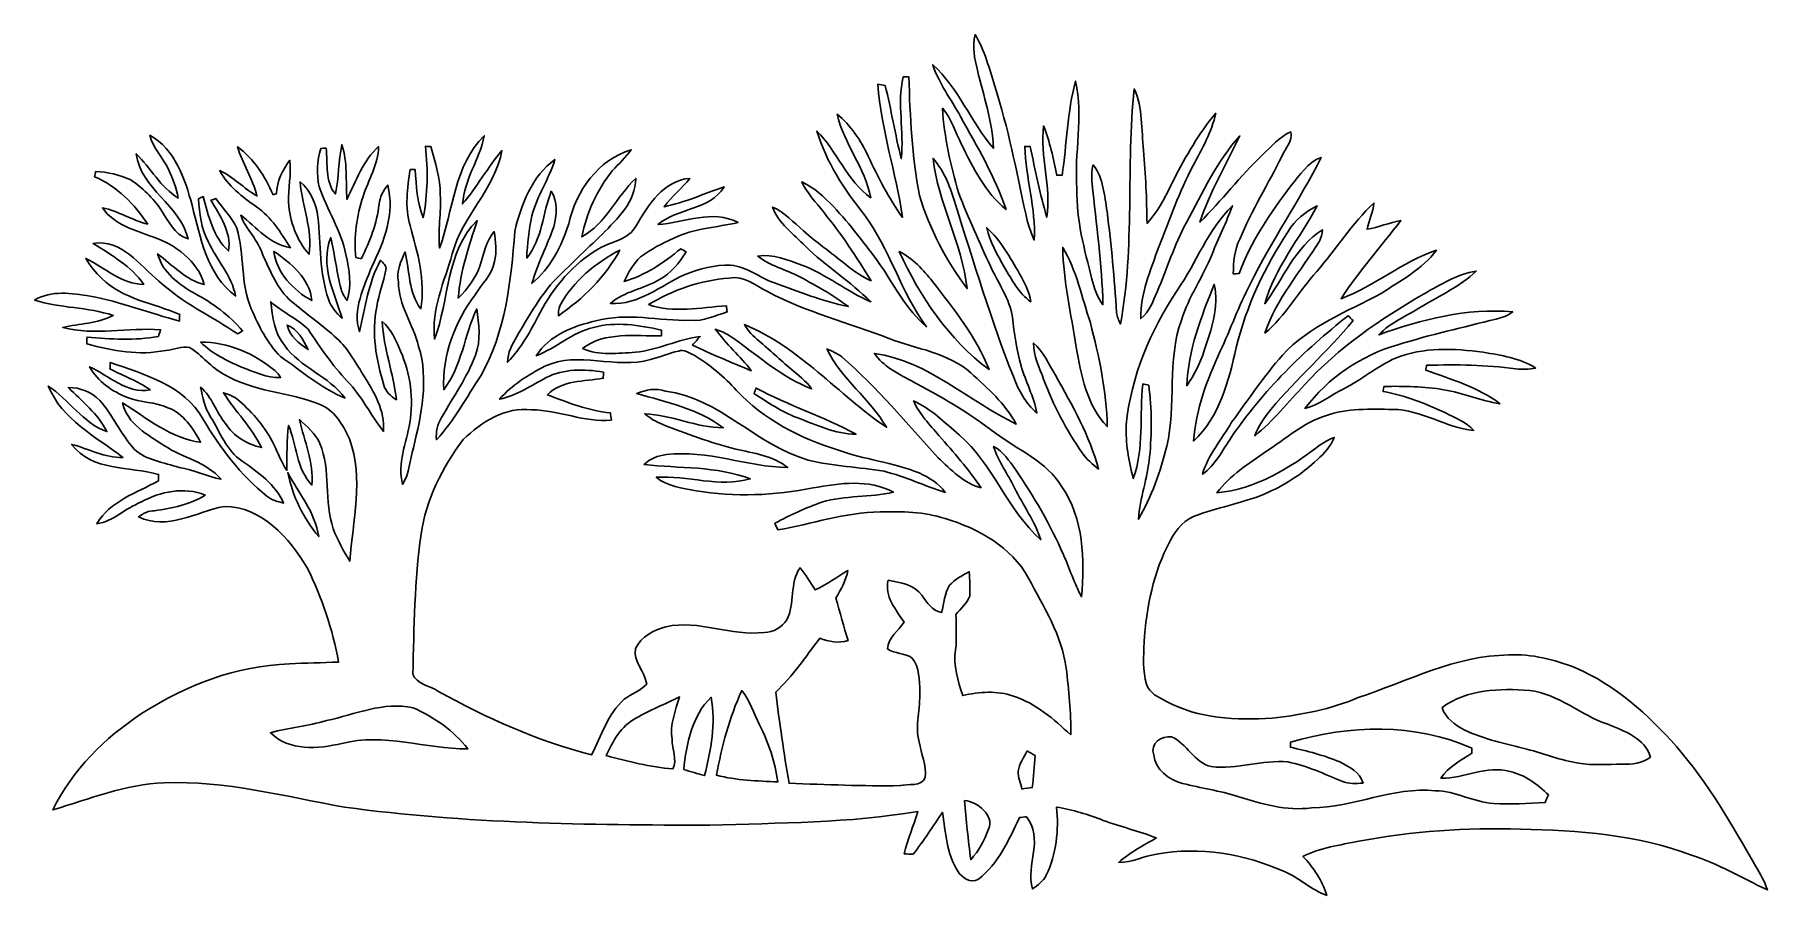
# Model space of a CAD drawing. Header units: centimetres. Extents: x -8.3 to 9.3, y -1.2 to 7.5.
import ezdxf

# ---------------------------------------------------------------- set-up
doc = ezdxf.new("R2010")
doc.units = ezdxf.units.CM
doc.header["$MEASUREMENT"] = 0
doc.layers.add('Camada 1', color=7, linetype='Continuous')

msp = doc.modelspace()

# ---------------------------------------------------------------- linework, layer by layer
at = {"layer": 'Camada 1', "color": 251}
for points, knots in [([(1.27239, 7.12358), (1.24182, 7.24018), (1.21889, 7.36542), (1.24966, 7.48437), (1.24966, 7.48437), (1.34608, 7.32347), (1.39311, 7.13985), (1.44838, 6.96229), (1.44838, 6.96229), (1.5838, 6.53918), (1.66767, 6.10254), (1.76135, 5.66904), (1.76135, 5.66904), (1.78055, 5.57752), (1.81054, 5.48875), (1.84738, 5.40291), (1.84738, 5.40291), (1.86581, 5.72431), (1.76154, 6.03316), (1.75175, 6.35221), (1.75175, 6.35221), (1.76586, 6.35163), (1.79369, 6.35026), (1.8078, 6.34967), (1.8078, 6.34967), (1.85621, 6.1092), (1.90716, 5.86894), (1.97497, 5.63318), (1.97497, 5.63318), (2.0222, 5.944), (1.90422, 6.24815), (1.94263, 6.55976), (1.94263, 6.55976), (2.00789, 6.39964), (2.03983, 6.22836), (2.07589, 6.05982), (2.07589, 6.05982), (2.08922, 6.05942), (2.11587, 6.05864), (2.1292, 6.05825), (2.1292, 6.05825), (2.17917, 6.37554), (2.18094, 6.70243), (2.26658, 7.01285), (2.26658, 7.01285), (2.34771, 6.65167), (2.25129, 6.28539), (2.2801, 5.92107), (2.2801, 5.92107), (2.27187, 5.60907), (2.35712, 5.30707), (2.43139, 5.00704), (2.43139, 5.00704), (2.45727, 4.91591), (2.48646, 4.82341), (2.54388, 4.74638), (2.54388, 4.74638), (2.53428, 5.15715), (2.47647, 5.56518), (2.43433, 5.97359), (2.43433, 5.97359), (2.42943, 6.03748), (2.42297, 6.10352), (2.44609, 6.16447), (2.44609, 6.16447), (2.54996, 6.03023), (2.55741, 5.85287), (2.58602, 5.69217), (2.58602, 5.69217), (2.62894, 5.35156), (2.66029, 5.00939), (2.68205, 4.66662), (2.68205, 4.66662), (2.68656, 4.62586), (2.70439, 4.58823), (2.72085, 4.5508), (2.72085, 4.5508), (2.86784, 5.33706), (2.77729, 6.14291), (2.86019, 6.93466), (2.86019, 6.93466), (2.94897, 6.74103), (2.93192, 6.51997), (2.95485, 6.31283), (2.95485, 6.31283), (2.97719, 6.06609), (2.98698, 5.81857), (2.99012, 5.57086), (2.99012, 5.57086), (3.11045, 5.70138), (3.18786, 5.86208), (3.2641, 6.02043), (3.2641, 6.02043), (3.38403, 6.25462), (3.51612, 6.48509), (3.68564, 6.68734), (3.68564, 6.68734), (3.64821, 6.49645), (3.54571, 6.3287), (3.45811, 6.15781), (3.45811, 6.15781), (3.31309, 5.89559), (3.22569, 5.60751), (3.10888, 5.33275), (3.10888, 5.33275), (3.02716, 5.09777), (2.9229, 4.85966), (2.92722, 4.60646), (2.92722, 4.60646), (3.01482, 4.67348), (3.04931, 4.78029), (3.09281, 4.87671), (3.09281, 4.87671), (3.19413, 5.11071), (3.26547, 5.35744), (3.3905, 5.58105), (3.3905, 5.58105), (3.55297, 5.88325), (3.69564, 6.20308), (3.93081, 6.45765), (3.93081, 6.45765), (3.79225, 6.16898), (3.62528, 5.89069), (3.52651, 5.58497), (3.52651, 5.58497), (3.74678, 5.80152), (3.93257, 6.05061), (4.15716, 6.26344), (4.15716, 6.26344), (4.25025, 6.34496), (4.32883, 6.45138), (4.44682, 6.4988), (4.44682, 6.4988), (4.46602, 6.40709), (4.39469, 6.33419), (4.35941, 6.25658), (4.35941, 6.25658), (4.21752, 5.97437), (4.05231, 5.70373), (3.92885, 5.41251), (3.92885, 5.41251), (3.87789, 5.30217), (3.86359, 5.1791), (3.86418, 5.05877), (3.86418, 5.05877), (3.87868, 5.05975), (3.90788, 5.06191), (3.92238, 5.06289), (3.92238, 5.06289), (4.04095, 5.3888), (4.24182, 5.67727), (4.44799, 5.95321), (4.44799, 5.95321), (4.53971, 6.05649), (4.61614, 6.19269), (4.7541, 6.2407), (4.7541, 6.2407), (4.5352, 5.80211), (4.25241, 5.39644), (4.03546, 4.95588), (4.03546, 4.95588), (3.91885, 4.73639), (3.83792, 4.50083), (3.73267, 4.27604), (3.73267, 4.27604), (3.59824, 3.98854), (3.48477, 3.6842), (3.46125, 3.36515), (3.46125, 3.36515), (3.7264, 3.60953), (3.81734, 3.97581), (3.89416, 4.31367), (3.89416, 4.31367), (3.99646, 4.73365), (4.18205, 5.13109), (4.42133, 5.49012), (4.42133, 5.49012), (4.48856, 5.60594), (4.59497, 5.69276), (4.7153, 5.749), (4.7153, 5.749), (4.53559, 5.42094), (4.28709, 5.1211), (4.18225, 4.75638), (4.18225, 4.75638), (4.37293, 5.00723), (4.48816, 5.33471), (4.769, 5.50481), (4.769, 5.50481), (4.76135, 5.46581), (4.75528, 5.42525), (4.73588, 5.38977), (4.73588, 5.38977), (4.545, 5.08523), (4.30081, 4.80557), (4.1842, 4.46007), (4.1842, 4.46007), (4.39586, 4.63409), (4.52736, 4.8818), (4.70923, 5.08386), (4.70923, 5.08386), (4.90677, 5.3106), (5.0663, 5.57262), (5.28873, 5.77664), (5.28873, 5.77664), (5.27716, 5.6857), (5.2411, 5.60045), (5.21955, 5.51167), (5.21955, 5.51167), (5.33635, 5.5299), (5.44473, 5.58105), (5.56153, 5.59986), (5.56153, 5.59986), (5.35791, 5.33745), (5.1388, 5.08562), (4.95537, 4.80753), (4.95537, 4.80753), (5.295, 4.93609), (5.57662, 5.18263), (5.92134, 5.29845), (5.92134, 5.29845), (5.77788, 5.10522), (5.55879, 4.99253), (5.36281, 4.86123), (5.36281, 4.86123), (5.01671, 4.67603), (4.63299, 4.53257), (4.36215, 4.23567), (4.36215, 4.23567), (4.17382, 4.02225), (4.01566, 3.78453), (3.84732, 3.55564), (3.84732, 3.55564), (3.74678, 3.3822), (3.60705, 3.22542), (3.55238, 3.02904), (3.55238, 3.02904), (3.68329, 3.12331), (3.75443, 3.27343), (3.84399, 3.40297), (3.84399, 3.40297), (4.16441, 3.87762), (4.57969, 4.28212), (5.02749, 4.63605), (5.02749, 4.63605), (5.04376, 4.61959), (5.06022, 4.60313), (5.07688, 4.58647), (5.07688, 4.58647), (4.81701, 4.27095), (4.50835, 3.99933), (4.24516, 3.68635), (4.24516, 3.68635), (4.17735, 3.60639), (4.1211, 3.51585), (4.08152, 3.41864), (4.08152, 3.41864), (4.27063, 3.56817), (4.41702, 3.76298), (4.58596, 3.93387), (4.58596, 3.93387), (4.92813, 4.31367), (5.35654, 4.60254), (5.79592, 4.85829), (5.79592, 4.85829), (5.96446, 4.94942), (6.13162, 5.0574), (6.32427, 5.08836), (6.32427, 5.08836), (6.16611, 4.93158), (5.95818, 4.84516), (5.7726, 4.72757), (5.7726, 4.72757), (5.62639, 4.63586), (5.45786, 4.57118), (5.3389, 4.44184), (5.3389, 4.44184), (5.77161, 4.59921), (6.22902, 4.71542), (6.69408, 4.67427), (6.69408, 4.67427), (6.64371, 4.63899), (6.58668, 4.61273), (6.52592, 4.60175), (6.52592, 4.60175), (6.19375, 4.51768), (5.85863, 4.4438), (5.53135, 4.3413), (5.53135, 4.3413), (5.15919, 4.23606), (4.82328, 4.00403), (4.58949, 3.69693), (4.58949, 3.69693), (4.73235, 3.7324), (4.84915, 3.82726), (4.9785, 3.89291), (4.9785, 3.89291), (5.16174, 3.98561), (5.3193, 4.1224), (5.50704, 4.20687), (5.50704, 4.20687), (5.78827, 4.31896), (6.09968, 4.30465), (6.39443, 4.26644), (6.39443, 4.26644), (6.5759, 4.23195), (6.76913, 4.21039), (6.9267, 4.10515), (6.9267, 4.10515), (6.86007, 4.09281), (6.79206, 4.08791), (6.72484, 4.0981), (6.72484, 4.0981), (6.42598, 4.13788), (6.12339, 4.14297), (5.82237, 4.13338), (5.82237, 4.13338), (5.82021, 4.12083), (5.81551, 4.09614), (5.81316, 4.08379), (5.81316, 4.08379), (6.07107, 3.98972), (6.34269, 3.91309), (6.56473, 3.74436), (6.56473, 3.74436), (6.37072, 3.77258), (6.18924, 3.85274), (5.9962, 3.88546), (5.9962, 3.88546), (5.7967, 3.91976), (5.59347, 3.9223), (5.39181, 3.91917), (5.39181, 3.91917), (5.38907, 3.90643), (5.38378, 3.88135), (5.38123, 3.86881), (5.38123, 3.86881), (5.6019, 3.8298), (5.81042, 3.74514), (6.01286, 3.65186), (6.01286, 3.65186), (6.1132, 3.60032), (6.22354, 3.55936), (6.29977, 3.47235), (6.29977, 3.47235), (6.01501, 3.50135), (5.76926, 3.68341), (5.4804, 3.68674), (5.4804, 3.68674), (5.25326, 3.68616), (5.01554, 3.70477), (4.79937, 3.62109), (4.79937, 3.62109), (4.57283, 3.55211), (4.39547, 3.38788), (4.19989, 3.26206), (4.19989, 3.26206), (4.02174, 3.13723), (3.83007, 3.01827), (3.69818, 2.84189), (3.69818, 2.84189), (4.09014, 2.87364), (4.43741, 3.09352), (4.74333, 3.32556), (4.74333, 3.32556), (4.78722, 3.35809), (4.83642, 3.382), (4.88697, 3.40238), (4.88697, 3.40238), (4.8519, 3.31302), (4.78467, 3.24168), (4.7155, 3.17701), (4.7155, 3.17701), (4.57106, 3.04041), (4.40291, 2.92871), (4.22164, 2.84718), (4.22164, 2.84718), (3.99274, 2.74429), (3.74267, 2.70137), (3.50691, 2.61789), (3.50691, 2.61789), (3.37835, 2.57889), (3.28017, 2.47384), (3.22529, 2.35411), (3.22529, 2.35411), (3.05264, 2.03995), (2.98581, 1.67995), (2.96053, 1.32601), (2.96053, 1.32601), (2.95465, 1.18471), (2.94544, 1.03812), (2.98581, 0.90035), (2.98581, 0.90035), (3.01188, 0.80785), (3.11065, 0.76964), (3.1863, 0.72691), (3.1863, 0.72691), (3.51181, 0.55014), (3.8973, 0.53525), (4.25848, 0.5572), (4.25848, 0.5572), (4.55538, 0.58836), (4.85209, 0.6495), (5.12822, 0.76493), (5.12822, 0.76493), (5.62953, 0.93191), (6.11496, 1.19412), (6.65527, 1.19726), (6.65527, 1.19726), (6.88691, 1.21078), (7.11445, 1.15003), (7.32904, 1.06811), (7.32904, 1.06811), (7.73157, 0.89427), (8.06611, 0.5958), (8.35242, 0.26892), (8.35242, 0.26892), (8.67598, -0.09677), (8.9139, -0.52616), (9.15808, -0.94633), (9.15808, -0.94633), (9.20237, -1.02198), (9.24608, -1.09919), (9.27371, -1.18327), (9.27371, -1.18327), (9.01855, -1.06313), (8.77593, -0.91498), (8.50431, -0.83266), (8.50431, -0.83266), (7.9542, -0.61866), (7.35667, -0.5828), (6.77325, -0.56634), (6.77325, -0.56634), (6.2255, -0.55281), (5.67539, -0.58495), (5.13724, -0.69019), (5.13724, -0.69019), (4.94499, -0.72821), (4.74548, -0.75585), (4.56871, -0.84462), (4.56871, -0.84462), (4.68022, -0.95456), (4.76312, -1.08979), (4.81074, -1.23873), (4.81074, -1.23873), (4.65435, -1.18425), (4.53422, -1.06078), (4.38175, -0.99768), (4.38175, -0.99768), (3.9798, -0.81895), (3.52357, -0.73978), (3.08772, -0.8213), (3.08772, -0.8213), (2.9572, -0.83894), (2.83628, -0.90753), (2.70302, -0.90518), (2.70302, -0.90518), (2.81571, -0.80131), (2.95367, -0.73448), (3.08419, -0.65687), (3.08419, -0.65687), (2.90899, -0.58711), (2.72418, -0.54439), (2.54761, -0.47874), (2.54761, -0.47874), (2.39416, -0.41936), (2.23601, -0.37212), (2.07393, -0.34429), (2.07393, -0.34429), (2.09882, -0.57829), (2.0704, -0.82052), (1.96967, -1.03472), (1.96967, -1.03472), (1.93891, -1.09469), (1.88305, -1.13525), (1.82994, -1.17406), (1.82994, -1.17406), (1.76018, -0.93124), (1.94929, -0.6604), (1.76782, -0.4413), (1.76782, -0.4413), (1.75018, -0.44365), (1.7151, -0.44855), (1.69746, -0.4509), (1.69746, -0.4509), (1.59007, -0.67451), (1.48542, -0.91733), (1.28356, -1.07293), (1.28356, -1.07293), (1.20478, -1.12604), (1.11542, -1.06058), (1.07347, -0.99435), (1.07347, -0.99435), (0.96099, -0.8164), (0.94864, -0.59946), (0.91944, -0.39642), (0.91944, -0.39642), (0.81968, -0.53792), (0.72973, -0.68608), (0.62116, -0.8215), (0.62116, -0.8215), (0.59039, -0.82013), (0.55982, -0.81895), (0.52944, -0.81777), (0.52944, -0.81777), (0.56296, -0.6704), (0.62802, -0.53302), (0.6678, -0.38741), (0.6678, -0.38741), (-0.02732, -0.50734), (-0.73539, -0.50441), (-1.43835, -0.52655), (-1.43835, -0.52655), (-2.6732, -0.52773), (-3.91373, -0.51107), (-5.13937, -0.34488), (-5.13937, -0.34488), (-5.74376, -0.23749), (-6.3456, -0.07228), (-6.96508, -0.09854), (-6.96508, -0.09854), (-7.35723, -0.11108), (-7.72253, -0.26199), (-8.09332, -0.37271), (-8.09332, -0.37271), (-7.89636, 0.03139), (-7.56712, 0.35867), (-7.19379, 0.60286), (-7.19379, 0.60286), (-6.74853, 0.89192), (-6.23174, 1.08947), (-5.69751, 1.1073), (-5.69751, 1.1073), (-5.53112, 1.11749), (-5.36454, 1.11828), (-5.19816, 1.12631), (-5.19816, 1.12631), (-5.25754, 1.45692), (-5.36788, 1.77793), (-5.51544, 2.07934), (-5.51544, 2.07934), (-5.69633, 2.38193), (-5.9754, 2.7002), (-6.35677, 2.70372), (-6.35677, 2.70372), (-6.64015, 2.64689), (-6.93803, 2.45523), (-7.22495, 2.5977), (-7.22495, 2.5977), (-7.17693, 2.63141), (-7.1248, 2.66433), (-7.0617, 2.65884), (-7.0617, 2.65884), (-6.88395, 2.68315), (-6.70384, 2.72254), (-6.54942, 2.81758), (-6.54942, 2.81758), (-6.76381, 2.90617), (-7.00369, 2.85404), (-7.20045, 2.74664), (-7.20045, 2.74664), (-7.35625, 2.68589), (-7.47775, 2.55243), (-7.64806, 2.52754), (-7.64806, 2.52754), (-7.51186, 2.75762), (-7.24611, 2.83993), (-7.02446, 2.96085), (-7.02446, 2.96085), (-7.02387, 2.9775), (-7.0229, 3.01121), (-7.0225, 3.02787), (-7.0225, 3.02787), (-7.31568, 3.10901), (-7.69666, 3.05688), (-7.90243, 3.33163), (-7.90243, 3.33163), (-7.72919, 3.28734), (-7.5679, 3.19406), (-7.38388, 3.19915), (-7.38388, 3.19915), (-7.65943, 3.41238), (-7.99925, 3.5817), (-8.13898, 3.9227), (-8.13898, 3.9227), (-7.92948, 3.78551), (-7.78995, 3.54916), (-7.54517, 3.46137), (-7.54517, 3.46137), (-7.63708, 3.6403), (-7.79622, 3.76925), (-7.93555, 3.90898), (-7.93555, 3.90898), (-7.81836, 3.90741), (-7.6998, 3.8641), (-7.61827, 3.77807), (-7.61827, 3.77807), (-7.48206, 3.62854), (-7.40525, 3.43374), (-7.26904, 3.2844), (-7.26904, 3.2844), (-7.14656, 3.16917), (-6.96684, 3.1482), (-6.8132, 3.09803), (-6.8132, 3.09803), (-6.66661, 3.07589), (-6.53374, 3.00671), (-6.38891, 2.97829), (-6.38891, 2.97829), (-6.53805, 3.15623), (-6.77597, 3.19327), (-6.96116, 3.31772), (-6.96116, 3.31772), (-7.1297, 3.42747), (-7.34116, 3.53663), (-7.38662, 3.75376), (-7.38662, 3.75376), (-7.13754, 3.59581), (-6.90001, 3.39337), (-6.59606, 3.35299), (-6.59606, 3.35299), (-6.67171, 3.49527), (-6.77067, 3.64304), (-6.92687, 3.7034), (-6.92687, 3.7034), (-7.0566, 3.76062), (-7.20339, 3.75612), (-7.33548, 3.80629), (-7.33548, 3.80629), (-7.49167, 3.86723), (-7.63787, 3.96973), (-7.72057, 4.11848), (-7.72057, 4.11848), (-7.52538, 4.02853), (-7.33939, 3.83921), (-7.10697, 3.8837), (-7.10697, 3.8837), (-7.23181, 3.97424), (-7.37879, 4.025), (-7.5146, 4.09574), (-7.5146, 4.09574), (-7.51381, 4.1124), (-7.51205, 4.14591), (-7.51127, 4.16257), (-7.51127, 4.16257), (-7.16753, 4.03813), (-6.76381, 3.93603), (-6.57391, 3.58973), (-6.57391, 3.58973), (-6.40028, 3.29695), (-6.18941, 3.02218), (-5.92484, 2.80583), (-5.92484, 2.80583), (-5.87663, 2.76585), (-5.81451, 2.75135), (-5.75532, 2.73645), (-5.75532, 2.73645), (-5.83704, 2.92537), (-6.01342, 3.04864), (-6.17647, 3.1629), (-6.17647, 3.1629), (-6.33325, 3.2697), (-6.39949, 3.45294), (-6.49474, 3.60855), (-6.49474, 3.60855), (-6.55196, 3.70007), (-6.57509, 3.80629), (-6.59606, 3.91055), (-6.59606, 3.91055), (-6.48063, 3.81217), (-6.43771, 3.65911), (-6.34482, 3.5429), (-6.34482, 3.5429), (-6.26133, 3.41688), (-6.12709, 3.32909), (-5.97893, 3.29969), (-5.97893, 3.29969), (-6.08142, 3.50252), (-6.24115, 3.66636), (-6.36598, 3.8543), (-6.36598, 3.8543), (-6.30993, 3.83725), (-6.2529, 3.81726), (-6.2094, 3.77572), (-6.2094, 3.77572), (-6.06398, 3.65225), (-5.93797, 3.50252), (-5.8535, 3.33085), (-5.8535, 3.33085), (-5.81137, 3.24247), (-5.77727, 3.14938), (-5.722, 3.06785), (-5.722, 3.06785), (-5.71907, 3.22032), (-5.72769, 3.37377), (-5.70437, 3.52467), (-5.70437, 3.52467), (-5.62382, 3.32438), (-5.62558, 3.08333), (-5.46802, 2.91891), (-5.46802, 2.91891), (-5.44882, 3.15035), (-5.54386, 3.36338), (-5.5958, 3.58268), (-5.5958, 3.58268), (-5.51682, 3.51252), (-5.43353, 3.43981), (-5.38826, 3.34222), (-5.38826, 3.34222), (-5.27439, 3.06609), (-5.35043, 2.75546), (-5.25225, 2.47542), (-5.25225, 2.47542), (-5.20855, 2.36096), (-5.14936, 2.25317), (-5.08645, 2.14813), (-5.08645, 2.14813), (-5.05333, 2.55929), (-4.94241, 2.98378), (-5.08861, 3.3867), (-5.08861, 3.3867), (-5.15269, 3.53133), (-5.24441, 3.68635), (-5.40178, 3.7422), (-5.40178, 3.7422), (-5.71299, 3.86449), (-6.06594, 3.86391), (-6.35638, 4.04166), (-6.35638, 4.04166), (-6.4916, 4.10789), (-6.58077, 4.23626), (-6.70757, 4.31367), (-6.70757, 4.31367), (-6.78694, 4.33249), (-6.86925, 4.28858), (-6.94882, 4.28447), (-6.94882, 4.28447), (-7.21593, 4.22823), (-7.48971, 4.27918), (-7.7484, 4.35051), (-7.7484, 4.35051), (-7.748, 4.36776), (-7.74722, 4.40264), (-7.74683, 4.41989), (-7.74683, 4.41989), (-7.50617, 4.39814), (-7.26316, 4.38207), (-7.02348, 4.42518), (-7.02348, 4.42518), (-7.01623, 4.44791), (-7.00879, 4.47065), (-7.00134, 4.49338), (-7.00134, 4.49338), (-7.33156, 4.51866), (-7.66923, 4.43165), (-7.99356, 4.5169), (-7.99356, 4.5169), (-7.82287, 4.5557), (-7.64002, 4.5561), (-7.48187, 4.63821), (-7.48187, 4.63821), (-7.73978, 4.72581), (-8.02002, 4.70974), (-8.27734, 4.7946), (-8.27734, 4.7946), (-8.10997, 4.8965), (-7.90028, 4.86241), (-7.71665, 4.83379), (-7.71665, 4.83379), (-7.40662, 4.77872), (-7.11383, 4.66055), (-6.81026, 4.58137), (-6.81026, 4.58137), (-6.80967, 4.59823), (-6.8085, 4.63174), (-6.8081, 4.6486), (-6.8081, 4.6486), (-7.07385, 4.76324), (-7.38408, 4.80224), (-7.5973, 5.01409), (-7.5973, 5.01409), (-7.6606, 5.07367), (-7.71665, 5.14069), (-7.76035, 5.21575), (-7.76035, 5.21575), (-7.56536, 5.12345), (-7.40074, 4.95451), (-7.17144, 4.95275), (-7.17144, 4.95275), (-7.30079, 5.13736), (-7.49794, 5.25181), (-7.6853, 5.36803), (-7.6853, 5.36803), (-7.39604, 5.4178), (-7.21339, 5.14461), (-7.0178, 4.98646), (-7.0178, 4.98646), (-6.78165, 4.76461), (-6.48513, 4.63017), (-6.21919, 4.45086), (-6.21919, 4.45086), (-6.20704, 4.4587), (-6.18294, 4.47418), (-6.17079, 4.48182), (-6.17079, 4.48182), (-6.30444, 4.64036), (-6.47338, 4.76187), (-6.65407, 4.86103), (-6.65407, 4.86103), (-6.81634, 4.9504), (-6.98154, 5.07445), (-7.03152, 5.26141), (-7.03152, 5.26141), (-6.88101, 5.14912), (-6.74794, 4.99939), (-6.55921, 4.95079), (-6.55921, 4.95079), (-6.62604, 5.19419), (-6.85142, 5.3547), (-7.07953, 5.43407), (-7.07953, 5.43407), (-7.26257, 5.50128), (-7.47246, 5.55969), (-7.59025, 5.72764), (-7.59025, 5.72764), (-7.42876, 5.69942), (-7.29119, 5.60123), (-7.13225, 5.564), (-7.13225, 5.564), (-7.26649, 5.76821), (-7.44326, 5.94556), (-7.66961, 6.04453), (-7.66961, 6.04453), (-7.66707, 6.05786), (-7.66217, 6.08491), (-7.65962, 6.09843), (-7.65962, 6.09843), (-7.53812, 6.08981), (-7.41465, 6.0659), (-7.30471, 6.0122), (-7.30471, 6.0122), (-7.18418, 5.93361), (-7.0809, 5.82935), (-6.998, 5.71196), (-6.998, 5.71196), (-6.92373, 5.60065), (-6.86435, 5.45622), (-6.72325, 5.41486), (-6.72325, 5.41486), (-6.80261, 5.75684), (-7.20437, 5.92048), (-7.24788, 6.27637), (-7.24788, 6.27637), (-7.10285, 6.13115), (-7.00114, 5.93949), (-6.82398, 5.82818), (-6.82398, 5.82818), (-6.8424, 5.93028), (-6.87787, 6.02847), (-6.92275, 6.12175), (-6.92275, 6.12175), (-6.97958, 6.23973), (-7.0811, 6.33419), (-7.1103, 6.4651), (-7.1103, 6.4651), (-6.85436, 6.32282), (-6.75597, 6.01984), (-6.68229, 5.75508), (-6.68229, 5.75508), (-6.59959, 5.4276), (-6.53158, 5.05172), (-6.24252, 4.83634), (-6.24252, 4.83634), (-6.28112, 5.04329), (-6.43242, 5.20066), (-6.51904, 5.38723), (-6.51904, 5.38723), (-6.59253, 5.51971), (-6.60644, 5.67355), (-6.61761, 5.82151), (-6.61761, 5.82151), (-6.60154, 5.82877), (-6.58548, 5.83582), (-6.56941, 5.84288), (-6.56941, 5.84288), (-6.51767, 5.64886), (-6.46946, 5.43211), (-6.31346, 5.29257), (-6.31346, 5.29257), (-6.28093, 5.486), (-6.4042, 5.64964), (-6.49239, 5.80818), (-6.49239, 5.80818), (-6.47965, 5.81171), (-6.45437, 5.81857), (-6.44163, 5.8221), (-6.44163, 5.8221), (-6.37088, 5.72215), (-6.28034, 5.63435), (-6.22978, 5.52147), (-6.22978, 5.52147), (-6.14747, 5.25534), (-6.19686, 4.96412), (-6.08299, 4.70523), (-6.08299, 4.70523), (-6.00852, 4.5314), (-5.92053, 4.35659), (-5.78589, 4.22098), (-5.78589, 4.22098), (-5.57247, 4.07517), (-5.37532, 3.89879), (-5.13309, 3.8008), (-5.13309, 3.8008), (-5.29693, 4.0248), (-5.58639, 4.10829), (-5.74689, 4.33581), (-5.74689, 4.33581), (-5.85056, 4.45908), (-5.86722, 4.62351), (-5.88565, 4.77676), (-5.88565, 4.77676), (-5.76766, 4.67289), (-5.62245, 4.60705), (-5.5082, 4.49887), (-5.5082, 4.49887), (-5.38492, 4.3168), (-5.26244, 4.13357), (-5.11134, 3.97267), (-5.11134, 3.97267), (-4.96554, 3.82079), (-4.87186, 3.6303), (-4.74526, 3.46353), (-4.74526, 3.46353), (-4.72409, 3.67342), (-4.84462, 3.86645), (-4.94848, 4.03793), (-4.94848, 4.03793), (-5.03726, 4.17453), (-5.11408, 4.32484), (-5.24245, 4.4291), (-5.24245, 4.4291), (-5.38061, 4.55374), (-5.53504, 4.65878), (-5.67477, 4.78127), (-5.67477, 4.78127), (-5.81921, 4.90238), (-5.88741, 5.08503), (-5.96658, 5.25044), (-5.96658, 5.25044), (-6.00754, 5.4033), (-6.14002, 5.5058), (-6.18902, 5.65434), (-6.18902, 5.65434), (-6.03106, 5.53088), (-5.89662, 5.3592), (-5.68614, 5.32412), (-5.68614, 5.32412), (-5.78354, 5.47483), (-5.87957, 5.63612), (-6.03066, 5.7392), (-6.03066, 5.7392), (-6.17295, 5.84033), (-6.31836, 5.95086), (-6.40322, 6.10724), (-6.40322, 6.10724), (-6.26447, 6.0412), (-6.15805, 5.92558), (-6.02538, 5.84934), (-6.02538, 5.84934), (-6.06868, 6.02454), (-6.17255, 6.17603), (-6.22253, 6.3483), (-6.22253, 6.3483), (-6.05457, 6.22659), (-5.94404, 6.04767), (-5.86134, 5.8613), (-5.86134, 5.8613), (-5.85291, 5.86424), (-5.83645, 5.86992), (-5.82822, 5.87286), (-5.82822, 5.87286), (-5.82313, 5.99946), (-5.76669, 6.11214), (-5.69123, 6.21112), (-5.69123, 6.21112), (-5.67556, 6.06864), (-5.71142, 5.92675), (-5.70731, 5.78427), (-5.70731, 5.78427), (-5.69065, 5.593), (-5.62735, 5.40271), (-5.49683, 5.25828), (-5.49683, 5.25828), (-5.46096, 5.50971), (-5.56581, 5.74626), (-5.58913, 5.9924), (-5.58913, 5.9924), (-5.4833, 5.905), (-5.42432, 5.77271), (-5.40805, 5.63808), (-5.40805, 5.63808), (-5.37689, 5.3594), (-5.39551, 5.06994), (-5.30026, 4.80185), (-5.30026, 4.80185), (-5.2742, 4.7262), (-5.22442, 4.66094), (-5.1619, 4.61175), (-5.1619, 4.61175), (-5.24382, 4.87358), (-5.39002, 5.14833), (-5.27773, 5.42741), (-5.27773, 5.42741), (-5.23814, 5.25416), (-5.21619, 5.07739), (-5.17386, 4.90454), (-5.17386, 4.90454), (-5.16308, 4.86241), (-5.13819, 4.82576), (-5.11291, 4.79068), (-5.11291, 4.79068), (-5.06333, 4.94119), (-5.09037, 5.10385), (-5.12388, 5.25455), (-5.12388, 5.25455), (-5.17268, 5.49835), (-5.31496, 5.70902), (-5.39413, 5.94204), (-5.39413, 5.94204), (-5.42686, 6.06981), (-5.41432, 6.20582), (-5.37924, 6.33164), (-5.37924, 6.33164), (-5.36572, 6.33203), (-5.33848, 6.33242), (-5.32496, 6.33262), (-5.32496, 6.33262), (-5.30477, 6.17976), (-5.33965, 5.99711), (-5.23128, 5.86933), (-5.23128, 5.86933), (-5.19561, 6.03375), (-5.20169, 6.20445), (-5.16582, 6.36887), (-5.16582, 6.36887), (-5.10468, 6.19132), (-5.12819, 5.99867), (-5.11448, 5.81407), (-5.11448, 5.81407), (-5.02178, 6.00024), (-4.9526, 6.20719), (-4.79347, 6.35026), (-4.79347, 6.35026), (-4.7966, 6.16898), (-4.89714, 6.01337), (-4.95044, 5.84542), (-4.95044, 5.84542), (-5.01316, 5.64631), (-5.05078, 5.43407), (-5.02315, 5.22516), (-5.02315, 5.22516), (-5.00924, 5.22241), (-4.98141, 5.21673), (-4.96769, 5.21398), (-4.96769, 5.21398), (-4.88146, 5.38762), (-4.81111, 5.57164), (-4.78876, 5.76527), (-4.78876, 5.76527), (-4.78034, 5.83758), (-4.74702, 5.90402), (-4.70116, 5.95987), (-4.70116, 5.95987), (-4.62709, 5.67394), (-4.73703, 5.38566), (-4.86324, 5.13246), (-4.86324, 5.13246), (-4.93927, 4.92845), (-5.06215, 4.69583), (-4.98591, 4.47378), (-4.98591, 4.47378), (-4.93105, 4.71934), (-4.894, 4.97392), (-4.77426, 5.1987), (-4.77426, 5.1987), (-4.7529, 5.1693), (-4.70861, 5.14383), (-4.72017, 5.10169), (-4.72017, 5.10169), (-4.74173, 4.9745), (-4.79308, 4.85417), (-4.81189, 4.726), (-4.81189, 4.726), (-4.86715, 4.46143), (-4.81895, 4.18786), (-4.74016, 3.93328), (-4.74016, 3.93328), (-4.72233, 3.86685), (-4.67157, 3.81844), (-4.61376, 3.78434), (-4.61376, 3.78434), (-4.64217, 4.05165), (-4.74408, 4.30642), (-4.75721, 4.57589), (-4.75721, 4.57589), (-4.6653, 4.49808), (-4.61611, 4.385), (-4.57084, 4.27624), (-4.57084, 4.27624), (-4.4705, 4.05008), (-4.43856, 3.79414), (-4.47599, 3.54975), (-4.47599, 3.54975), (-4.51537, 3.34555), (-4.60455, 3.13703), (-4.55007, 2.92655), (-4.55007, 2.92655), (-4.48089, 3.03826), (-4.47579, 3.1725), (-4.44071, 3.29597), (-4.44071, 3.29597), (-4.36095, 3.6303), (-4.28256, 3.98757), (-4.3876, 4.32523), (-4.3876, 4.32523), (-4.44522, 4.54786), (-4.59279, 4.74306), (-4.59259, 4.98078), (-4.59259, 4.98078), (-4.61572, 5.08895), (-4.56457, 5.18733), (-4.52517, 5.28316), (-4.52517, 5.28316), (-4.47755, 5.09189), (-4.49401, 4.86927), (-4.36506, 4.70621), (-4.36506, 4.70621), (-4.31803, 4.99351), (-4.39896, 5.27494), (-4.47324, 5.5491), (-4.47324, 5.5491), (-4.53066, 5.7341), (-4.50185, 5.92852), (-4.47481, 6.11607), (-4.47481, 6.11607), (-4.46227, 6.11626), (-4.43679, 6.11645), (-4.42425, 6.11665), (-4.42425, 6.11665), (-4.40838, 5.9536), (-4.40622, 5.78369), (-4.34057, 5.63102), (-4.34057, 5.63102), (-4.2953, 5.86835), (-4.29118, 6.11273), (-4.3192, 6.35241), (-4.3192, 6.35241), (-4.30509, 6.35182), (-4.27707, 6.35085), (-4.26296, 6.35026), (-4.26296, 6.35026), (-4.22043, 6.19014), (-4.16713, 6.02925), (-4.16831, 5.86169), (-4.16831, 5.86169), (-4.15693, 5.68139), (-4.19535, 5.50187), (-4.17556, 5.32177), (-4.17556, 5.32177), (-4.0372, 5.70275), (-4.02936, 6.16016), (-3.72285, 6.45941), (-3.72285, 6.45941), (-3.77086, 6.22209), (-3.92569, 6.01533), (-3.94293, 5.76919), (-3.94293, 5.76919), (-3.79497, 5.93831), (-3.68992, 6.13978), (-3.54412, 6.31008), (-3.54412, 6.31008), (-3.61467, 5.91734), (-3.94783, 5.64454), (-4.047, 5.26318), (-4.047, 5.26318), (-4.12833, 4.98019), (-4.25845, 4.70131), (-4.22769, 4.39892), (-4.22769, 4.39892), (-4.07326, 4.79558), (-4.11637, 5.28316), (-3.79477, 5.60065), (-3.79477, 5.60065), (-3.8761, 5.34333), (-3.96743, 5.0866), (-3.98604, 4.81498), (-3.98604, 4.81498), (-3.89158, 4.91042), (-3.80673, 5.02036), (-3.76381, 5.14932), (-3.76381, 5.14932), (-3.72579, 5.26533), (-3.70364, 5.39232), (-3.62329, 5.48914), (-3.62329, 5.48914), (-3.60821, 5.3884), (-3.59135, 5.28415), (-3.61957, 5.18361), (-3.61957, 5.18361), (-3.64387, 5.05309), (-3.74715, 4.95687), (-3.81594, 4.84868), (-3.81594, 4.84868), (-4.01916, 4.57236), (-4.15321, 4.23312), (-4.13303, 3.88546), (-4.13303, 3.88546), (-3.95155, 4.12514), (-3.92373, 4.43753), (-3.79967, 4.70445), (-3.79967, 4.70445), (-3.77478, 4.5508), (-3.75695, 4.38677), (-3.81143, 4.23744), (-3.81143, 4.23744), (-3.89609, 4.01089), (-4.03621, 3.81138), (-4.15635, 3.60306), (-4.15635, 3.60306), (-4.19653, 3.53584), (-4.21495, 3.45745), (-4.20789, 3.37945), (-4.20789, 3.37945), (-4.02622, 3.5717), (-3.90295, 3.80786), (-3.7595, 4.02755), (-3.7595, 4.02755), (-3.50433, 4.46849), (-3.45319, 4.99155), (-3.4136, 5.48894), (-3.4136, 5.48894), (-3.35422, 5.75919), (-3.23859, 6.0508), (-3.00832, 6.21915), (-3.00832, 6.21915), (-3.06594, 6.02121), (-3.19019, 5.84875), (-3.24094, 5.64827), (-3.24094, 5.64827), (-3.27151, 5.50736), (-3.2868, 5.36371), (-3.29327, 5.21967), (-3.29327, 5.21967), (-3.13708, 5.41114), (-3.13022, 5.67453), (-3.04555, 5.89774), (-3.04555, 5.89774), (-2.97422, 5.79212), (-2.9897, 5.65552), (-3.01871, 5.53793), (-3.01871, 5.53793), (-3.0871, 5.3445), (-3.18431, 5.16147), (-3.24035, 4.96353), (-3.24035, 4.96353), (-3.05457, 5.11561), (-2.93836, 5.33981), (-2.868, 5.56635), (-2.868, 5.56635), (-2.79529, 5.89736), (-2.56914, 6.21954), (-2.23343, 6.31792), (-2.23343, 6.31792), (-2.28791, 6.23855), (-2.36219, 6.17642), (-2.42588, 6.10509), (-2.42588, 6.10509), (-2.58188, 5.91166), (-2.68692, 5.67806), (-2.73434, 5.43446), (-2.73434, 5.43446), (-2.49231, 5.57184), (-2.38257, 5.84209), (-2.18914, 6.02768), (-2.18914, 6.02768), (-2.18797, 5.79133), (-2.37532, 5.61868), (-2.527, 5.4615), (-2.527, 5.4615), (-2.69515, 5.30296), (-2.86252, 5.14363), (-3.02537, 4.97979), (-3.02537, 4.97979), (-3.17039, 4.81165), (-3.28014, 4.61685), (-3.39302, 4.42675), (-3.39302, 4.42675), (-3.44025, 4.3462), (-3.48572, 4.26017), (-3.48787, 4.16453), (-3.48787, 4.16453), (-3.34795, 4.30818), (-3.25055, 4.48574), (-3.15942, 4.6629), (-3.15942, 4.6629), (-3.02067, 4.92688), (-2.82038, 5.16558), (-2.56032, 5.31628), (-2.56032, 5.31628), (-2.43332, 5.39076), (-2.26008, 5.40428), (-2.18463, 5.54695), (-2.18463, 5.54695), (-2.06724, 5.7541), (-1.9038, 6.00788), (-1.64197, 6.02788), (-1.64197, 6.02788), (-1.72017, 5.9244), (-1.82384, 5.84366), (-1.90203, 5.74038), (-1.90203, 5.74038), (-1.69136, 5.78232), (-1.49578, 5.87442), (-1.29255, 5.94086), (-1.29255, 5.94086), (-1.44188, 5.70079), (-1.76387, 5.73195), (-1.96416, 5.55969), (-1.96416, 5.55969), (-1.69489, 5.5785), (-1.41013, 5.71726), (-1.15144, 5.57987), (-1.15144, 5.57987), (-1.36917, 5.53147), (-1.59925, 5.51991), (-1.80307, 5.42211), (-1.80307, 5.42211), (-1.91967, 5.36665), (-2.03785, 5.31041), (-2.14034, 5.23103), (-2.14034, 5.23103), (-2.21246, 5.16205), (-2.26498, 5.07367), (-2.30653, 4.98332), (-2.30653, 4.98332), (-2.09194, 5.04486), (-1.90164, 5.17205), (-1.73271, 5.31491), (-1.73271, 5.31491), (-1.71899, 5.30668), (-1.69136, 5.29041), (-1.67764, 5.28219), (-1.67764, 5.28219), (-1.74702, 5.17146), (-1.83246, 5.06504), (-1.94926, 5.00194), (-1.94926, 5.00194), (-2.10703, 4.90415), (-2.303, 4.88573), (-2.44567, 4.76069), (-2.44567, 4.76069), (-2.15876, 4.74051), (-1.93437, 4.94432), (-1.68763, 5.05407), (-1.68763, 5.05407), (-1.54144, 5.10914), (-1.38681, 5.155), (-1.22885, 5.14892), (-1.22885, 5.14892), (-1.06443, 5.13383), (-0.93587, 5.02193), (-0.78457, 4.96823), (-0.78457, 4.96823), (-0.53843, 4.87769), (-0.2917, 4.78402), (-0.03477, 4.72796), (-0.03477, 4.72796), (-0.18744, 4.84536), (-0.35695, 4.93746), (-0.5257, 5.02918), (-0.5257, 5.02918), (-0.66601, 5.10346), (-0.82711, 5.13932), (-0.95253, 5.24064), (-0.95253, 5.24064), (-0.79575, 5.26318), (-0.64877, 5.20066), (-0.50492, 5.14873), (-0.50492, 5.14873), (-0.25721, 5.05485), (-0.05104, 4.87965), (0.19295, 4.77813), (0.19295, 4.77813), (-0.01556, 4.98019), (-0.26249, 5.13736), (-0.46984, 5.34098), (-0.46984, 5.34098), (-0.59056, 5.46307), (-0.74166, 5.56949), (-0.80182, 5.73665), (-0.80182, 5.73665), (-0.67914, 5.68433), (-0.59154, 5.58007), (-0.49042, 5.49737), (-0.49042, 5.49737), (-0.34481, 5.36645), (-0.18313, 5.25612), (-0.03262, 5.13128), (-0.03262, 5.13128), (0.03833, 5.077), (0.1128, 5.02585), (0.19491, 4.98959), (0.19491, 4.98959), (0.05048, 5.23084), (-0.1063, 5.46562), (-0.28464, 5.68355), (-0.28464, 5.68355), (-0.36107, 5.78427), (-0.45298, 5.87541), (-0.50766, 5.99103), (-0.50766, 5.99103), (-0.38185, 5.93694), (-0.2815, 5.83876), (-0.18548, 5.74352), (-0.18548, 5.74352), (-0.01792, 5.55675), (0.13906, 5.36018), (0.28486, 5.15578), (0.28486, 5.15578), (0.434, 4.93962), (0.55257, 4.69386), (0.75815, 4.52336), (0.75815, 4.52336), (0.49711, 4.87475), (0.38462, 5.31041), (0.12456, 5.66258), (0.12456, 5.66258), (-0.07828, 5.91499), (-0.25917, 6.19504), (-0.35323, 6.50723), (-0.35323, 6.50723), (-0.14824, 6.30146), (-0.04967, 6.00357), (0.19217, 5.83131), (0.19217, 5.83131), (0.13475, 6.13449), (-0.0818, 6.37946), (-0.14863, 6.67832), (-0.14863, 6.67832), (-0.01106, 6.56505), (0.09026, 6.41277), (0.16591, 6.25266), (0.16591, 6.25266), (0.26684, 6.03846), (0.37482, 5.82563), (0.51337, 5.63259), (0.51337, 5.63259), (0.4485, 6.0853), (0.29682, 6.52311), (0.26291, 6.9811), (0.26291, 6.9811), (0.28781, 6.97777), (0.3127, 6.97405), (0.33778, 6.97033), (0.33778, 6.97033), (0.39971, 6.72457), (0.43773, 6.47333), (0.50103, 6.22777), (0.50103, 6.22777), (0.53121, 6.5039), (0.4583, 6.78258), (0.51886, 7.05656), (0.51886, 7.05656), (0.53356, 7.05694), (0.56256, 7.05773), (0.57726, 7.05793), (0.57726, 7.05793), (0.59059, 6.6552), (0.60979, 6.24972), (0.68563, 5.85306), (0.68563, 5.85306), (0.78931, 5.5152), (0.95432, 5.19321), (1.16696, 4.91061), (1.16696, 4.91061), (1.12247, 5.36645), (0.86946, 5.77565), (0.82321, 6.23032), (0.82321, 6.23032), (0.93923, 6.09784), (1.00038, 5.93008), (1.04996, 5.7639), (1.04996, 5.7639), (1.23378, 5.17812), (1.41095, 4.5896), (1.63651, 4.01814), (1.63651, 4.01814), (1.68884, 3.88155), (1.75959, 3.74554), (1.87423, 3.65108), (1.87423, 3.65108), (1.84523, 3.81785), (1.75881, 3.96679), (1.7149, 4.12926), (1.7149, 4.12926), (1.66807, 4.28937), (1.64475, 4.45497), (1.62691, 4.62057), (1.62691, 4.62057), (1.60085, 4.81008), (1.47993, 4.96627), (1.40448, 5.13736), (1.40448, 5.13736), (1.29179, 5.38076), (1.18067, 5.62554), (1.08367, 5.8756), (1.08367, 5.8756), (1.00136, 6.15644), (0.93414, 6.44472), (0.91885, 6.7377), (0.91885, 6.7377), (1.01037, 6.63246), (1.04859, 6.4943), (1.11189, 6.37221), (1.11189, 6.37221), (1.22947, 6.13292), (1.35098, 5.88462), (1.56302, 5.71353), (1.56302, 5.71353), (1.44818, 6.04473), (1.27141, 6.35065), (1.10052, 6.6552), (1.10052, 6.6552), (1.00508, 6.82864), (0.88318, 6.98973), (0.8191, 7.17884), (0.8191, 7.17884), (1.08229, 6.94269), (1.20537, 6.59758), (1.43368, 6.3334), (1.43368, 6.3334), (1.42506, 6.60424), (1.3351, 6.86254), (1.27239, 7.12358), (1.27239, 7.12358), (1.27239, 7.12358), (1.27239, 7.12358), (1.27239, 7.12358)], [0, 0, 0, 0, 0.00257732, 0.00257732, 0.00257732, 0.00257732, 0.00515464, 0.00515464, 0.00515464, 0.00515464, 0.00773196, 0.00773196, 0.00773196, 0.00773196, 0.01030928, 0.01030928, 0.01030928, 0.01030928, 0.0128866, 0.0128866, 0.0128866, 0.0128866, 0.01546392, 0.01546392, 0.01546392, 0.01546392, 0.01804124, 0.01804124, 0.01804124, 0.01804124, 0.02061856, 0.02061856, 0.02061856, 0.02061856, 0.02319588, 0.02319588, 0.02319588, 0.02319588, 0.0257732, 0.0257732, 0.0257732, 0.0257732, 0.02835052, 0.02835052, 0.02835052, 0.02835052, 0.03092784, 0.03092784, 0.03092784, 0.03092784, 0.03350515, 0.03350515, 0.03350515, 0.03350515, 0.03608247, 0.03608247, 0.03608247, 0.03608247, 0.03865979, 0.03865979, 0.03865979, 0.03865979, 0.04123711, 0.04123711, 0.04123711, 0.04123711, 0.04381443, 0.04381443, 0.04381443, 0.04381443, 0.04639175, 0.04639175, 0.04639175, 0.04639175, 0.04896907, 0.04896907, 0.04896907, 0.04896907, 0.05154639, 0.05154639, 0.05154639, 0.05154639, 0.05412371, 0.05412371, 0.05412371, 0.05412371, 0.05670103, 0.05670103, 0.05670103, 0.05670103, 0.05927835, 0.05927835, 0.05927835, 0.05927835, 0.06185567, 0.06185567, 0.06185567, 0.06185567, 0.06443299, 0.06443299, 0.06443299, 0.06443299, 0.06701031, 0.06701031, 0.06701031, 0.06701031, 0.06958763, 0.06958763, 0.06958763, 0.06958763, 0.07216495, 0.07216495, 0.07216495, 0.07216495, 0.07474227, 0.07474227, 0.07474227, 0.07474227, 0.07731959, 0.07731959, 0.07731959, 0.07731959, 0.07989691, 0.07989691, 0.07989691, 0.07989691, 0.08247423, 0.08247423, 0.08247423, 0.08247423, 0.08505155, 0.08505155, 0.08505155, 0.08505155, 0.08762887, 0.08762887, 0.08762887, 0.08762887, 0.09020619, 0.09020619, 0.09020619, 0.09020619, 0.09278351, 0.09278351, 0.09278351, 0.09278351, 0.09536082, 0.09536082, 0.09536082, 0.09536082, 0.09793814, 0.09793814, 0.09793814, 0.09793814, 0.10051546, 0.10051546, 0.10051546, 0.10051546, 0.10309278, 0.10309278, 0.10309278, 0.10309278, 0.1056701, 0.1056701, 0.1056701, 0.1056701, 0.10824742, 0.10824742, 0.10824742, 0.10824742, 0.11082474, 0.11082474, 0.11082474, 0.11082474, 0.11340206, 0.11340206, 0.11340206, 0.11340206, 0.11597938, 0.11597938, 0.11597938, 0.11597938, 0.1185567, 0.1185567, 0.1185567, 0.1185567, 0.12113402, 0.12113402, 0.12113402, 0.12113402, 0.12371134, 0.12371134, 0.12371134, 0.12371134, 0.12628866, 0.12628866, 0.12628866, 0.12628866, 0.12886598, 0.12886598, 0.12886598, 0.12886598, 0.1314433, 0.1314433, 0.1314433, 0.1314433, 0.13402062, 0.13402062, 0.13402062, 0.13402062, 0.13659794, 0.13659794, 0.13659794, 0.13659794, 0.13917526, 0.13917526, 0.13917526, 0.13917526, 0.14175258, 0.14175258, 0.14175258, 0.14175258, 0.1443299, 0.1443299, 0.1443299, 0.1443299, 0.14690722, 0.14690722, 0.14690722, 0.14690722, 0.14948454, 0.14948454, 0.14948454, 0.14948454, 0.15206186, 0.15206186, 0.15206186, 0.15206186, 0.15463918, 0.15463918, 0.15463918, 0.15463918, 0.15721649, 0.15721649, 0.15721649, 0.15721649, 0.15979381, 0.15979381, 0.15979381, 0.15979381, 0.16237113, 0.16237113, 0.16237113, 0.16237113, 0.16494845, 0.16494845, 0.16494845, 0.16494845, 0.16752577, 0.16752577, 0.16752577, 0.16752577, 0.17010309, 0.17010309, 0.17010309, 0.17010309, 0.17268041, 0.17268041, 0.17268041, 0.17268041, 0.17525773, 0.17525773, 0.17525773, 0.17525773, 0.17783505, 0.17783505, 0.17783505, 0.17783505, 0.18041237, 0.18041237, 0.18041237, 0.18041237, 0.18298969, 0.18298969, 0.18298969, 0.18298969, 0.18556701, 0.18556701, 0.18556701, 0.18556701, 0.18814433, 0.18814433, 0.18814433, 0.18814433, 0.19072165, 0.19072165, 0.19072165, 0.19072165, 0.19329897, 0.19329897, 0.19329897, 0.19329897, 0.19587629, 0.19587629, 0.19587629, 0.19587629, 0.19845361, 0.19845361, 0.19845361, 0.19845361, 0.20103093, 0.20103093, 0.20103093, 0.20103093, 0.20360825, 0.20360825, 0.20360825, 0.20360825, 0.20618557, 0.20618557, 0.20618557, 0.20618557, 0.20876289, 0.20876289, 0.20876289, 0.20876289, 0.21134021, 0.21134021, 0.21134021, 0.21134021, 0.21391753, 0.21391753, 0.21391753, 0.21391753, 0.21649485, 0.21649485, 0.21649485, 0.21649485, 0.21907216, 0.21907216, 0.21907216, 0.21907216, 0.22164948, 0.22164948, 0.22164948, 0.22164948, 0.2242268, 0.2242268, 0.2242268, 0.2242268, 0.22680412, 0.22680412, 0.22680412, 0.22680412, 0.22938144, 0.22938144, 0.22938144, 0.22938144, 0.23195876, 0.23195876, 0.23195876, 0.23195876, 0.23453608, 0.23453608, 0.23453608, 0.23453608, 0.2371134, 0.2371134, 0.2371134, 0.2371134, 0.23969072, 0.23969072, 0.23969072, 0.23969072, 0.24226804, 0.24226804, 0.24226804, 0.24226804, 0.24484536, 0.24484536, 0.24484536, 0.24484536, 0.24742268, 0.24742268, 0.24742268, 0.24742268, 0.25, 0.25, 0.25, 0.25, 0.25257732, 0.25257732, 0.25257732, 0.25257732, 0.25515464, 0.25515464, 0.25515464, 0.25515464, 0.25773196, 0.25773196, 0.25773196, 0.25773196, 0.26030928, 0.26030928, 0.26030928, 0.26030928, 0.2628866, 0.2628866, 0.2628866, 0.2628866, 0.26546392, 0.26546392, 0.26546392, 0.26546392, 0.26804124, 0.26804124, 0.26804124, 0.26804124, 0.27061856, 0.27061856, 0.27061856, 0.27061856, 0.27319588, 0.27319588, 0.27319588, 0.27319588, 0.2757732, 0.2757732, 0.2757732, 0.2757732, 0.27835052, 0.27835052, 0.27835052, 0.27835052, 0.28092784, 0.28092784, 0.28092784, 0.28092784, 0.28350515, 0.28350515, 0.28350515, 0.28350515, 0.28608247, 0.28608247, 0.28608247, 0.28608247, 0.28865979, 0.28865979, 0.28865979, 0.28865979, 0.29123711, 0.29123711, 0.29123711, 0.29123711, 0.29381443, 0.29381443, 0.29381443, 0.29381443, 0.29639175, 0.29639175, 0.29639175, 0.29639175, 0.29896907, 0.29896907, 0.29896907, 0.29896907, 0.30154639, 0.30154639, 0.30154639, 0.30154639, 0.30412371, 0.30412371, 0.30412371, 0.30412371, 0.30670103, 0.30670103, 0.30670103, 0.30670103, 0.30927835, 0.30927835, 0.30927835, 0.30927835, 0.31185567, 0.31185567, 0.31185567, 0.31185567, 0.31443299, 0.31443299, 0.31443299, 0.31443299, 0.31701031, 0.31701031, 0.31701031, 0.31701031, 0.31958763, 0.31958763, 0.31958763, 0.31958763, 0.32216495, 0.32216495, 0.32216495, 0.32216495, 0.32474227, 0.32474227, 0.32474227, 0.32474227, 0.32731959, 0.32731959, 0.32731959, 0.32731959, 0.32989691, 0.32989691, 0.32989691, 0.32989691, 0.33247423, 0.33247423, 0.33247423, 0.33247423, 0.33505155, 0.33505155, 0.33505155, 0.33505155, 0.33762887, 0.33762887, 0.33762887, 0.33762887, 0.34020619, 0.34020619, 0.34020619, 0.34020619, 0.34278351, 0.34278351, 0.34278351, 0.34278351, 0.34536082, 0.34536082, 0.34536082, 0.34536082, 0.34793814, 0.34793814, 0.34793814, 0.34793814, 0.35051546, 0.35051546, 0.35051546, 0.35051546, 0.35309278, 0.35309278, 0.35309278, 0.35309278, 0.3556701, 0.3556701, 0.3556701, 0.3556701, 0.35824742, 0.35824742, 0.35824742, 0.35824742, 0.36082474, 0.36082474, 0.36082474, 0.36082474, 0.36340206, 0.36340206, 0.36340206, 0.36340206, 0.36597938, 0.36597938, 0.36597938, 0.36597938, 0.3685567, 0.3685567, 0.3685567, 0.3685567, 0.37113402, 0.37113402, 0.37113402, 0.37113402, 0.37371134, 0.37371134, 0.37371134, 0.37371134, 0.37628866, 0.37628866, 0.37628866, 0.37628866, 0.37886598, 0.37886598, 0.37886598, 0.37886598, 0.3814433, 0.3814433, 0.3814433, 0.3814433, 0.38402062, 0.38402062, 0.38402062, 0.38402062, 0.38659794, 0.38659794, 0.38659794, 0.38659794, 0.38917526, 0.38917526, 0.38917526, 0.38917526, 0.39175258, 0.39175258, 0.39175258, 0.39175258, 0.3943299, 0.3943299, 0.3943299, 0.3943299, 0.39690722, 0.39690722, 0.39690722, 0.39690722, 0.39948454, 0.39948454, 0.39948454, 0.39948454, 0.40206186, 0.40206186, 0.40206186, 0.40206186, 0.40463918, 0.40463918, 0.40463918, 0.40463918, 0.40721649, 0.40721649, 0.40721649, 0.40721649, 0.40979381, 0.40979381, 0.40979381, 0.40979381, 0.41237113, 0.41237113, 0.41237113, 0.41237113, 0.41494845, 0.41494845, 0.41494845, 0.41494845, 0.41752577, 0.41752577, 0.41752577, 0.41752577, 0.42010309, 0.42010309, 0.42010309, 0.42010309, 0.42268041, 0.42268041, 0.42268041, 0.42268041, 0.42525773, 0.42525773, 0.42525773, 0.42525773, 0.42783505, 0.42783505, 0.42783505, 0.42783505, 0.43041237, 0.43041237, 0.43041237, 0.43041237, 0.43298969, 0.43298969, 0.43298969, 0.43298969, 0.43556701, 0.43556701, 0.43556701, 0.43556701, 0.43814433, 0.43814433, 0.43814433, 0.43814433, 0.44072165, 0.44072165, 0.44072165, 0.44072165, 0.44329897, 0.44329897, 0.44329897, 0.44329897, 0.44587629, 0.44587629, 0.44587629, 0.44587629, 0.44845361, 0.44845361, 0.44845361, 0.44845361, 0.45103093, 0.45103093, 0.45103093, 0.45103093, 0.45360825, 0.45360825, 0.45360825, 0.45360825, 0.45618557, 0.45618557, 0.45618557, 0.45618557, 0.45876289, 0.45876289, 0.45876289, 0.45876289, 0.46134021, 0.46134021, 0.46134021, 0.46134021, 0.46391753, 0.46391753, 0.46391753, 0.46391753, 0.46649485, 0.46649485, 0.46649485, 0.46649485, 0.46907216, 0.46907216, 0.46907216, 0.46907216, 0.47164948, 0.47164948, 0.47164948, 0.47164948, 0.4742268, 0.4742268, 0.4742268, 0.4742268, 0.47680412, 0.47680412, 0.47680412, 0.47680412, 0.47938144, 0.47938144, 0.47938144, 0.47938144, 0.48195876, 0.48195876, 0.48195876, 0.48195876, 0.48453608, 0.48453608, 0.48453608, 0.48453608, 0.4871134, 0.4871134, 0.4871134, 0.4871134, 0.48969072, 0.48969072, 0.48969072, 0.48969072, 0.49226804, 0.49226804, 0.49226804, 0.49226804, 0.49484536, 0.49484536, 0.49484536, 0.49484536, 0.49742268, 0.49742268, 0.49742268, 0.49742268, 0.5, 0.5, 0.5, 0.5, 0.50257732, 0.50257732, 0.50257732, 0.50257732, 0.50515464, 0.50515464, 0.50515464, 0.50515464, 0.50773196, 0.50773196, 0.50773196, 0.50773196, 0.51030928, 0.51030928, 0.51030928, 0.51030928, 0.5128866, 0.5128866, 0.5128866, 0.5128866, 0.51546392, 0.51546392, 0.51546392, 0.51546392, 0.51804124, 0.51804124, 0.51804124, 0.51804124, 0.52061856, 0.52061856, 0.52061856, 0.52061856, 0.52319588, 0.52319588, 0.52319588, 0.52319588, 0.5257732, 0.5257732, 0.5257732, 0.5257732, 0.52835052, 0.52835052, 0.52835052, 0.52835052, 0.53092784, 0.53092784, 0.53092784, 0.53092784, 0.53350515, 0.53350515, 0.53350515, 0.53350515, 0.53608247, 0.53608247, 0.53608247, 0.53608247, 0.53865979, 0.53865979, 0.53865979, 0.53865979, 0.54123711, 0.54123711, 0.54123711, 0.54123711, 0.54381443, 0.54381443, 0.54381443, 0.54381443, 0.54639175, 0.54639175, 0.54639175, 0.54639175, 0.54896907, 0.54896907, 0.54896907, 0.54896907, 0.55154639, 0.55154639, 0.55154639, 0.55154639, 0.55412371, 0.55412371, 0.55412371, 0.55412371, 0.55670103, 0.55670103, 0.55670103, 0.55670103, 0.55927835, 0.55927835, 0.55927835, 0.55927835, 0.56185567, 0.56185567, 0.56185567, 0.56185567, 0.56443299, 0.56443299, 0.56443299, 0.56443299, 0.56701031, 0.56701031, 0.56701031, 0.56701031, 0.56958763, 0.56958763, 0.56958763, 0.56958763, 0.57216495, 0.57216495, 0.57216495, 0.57216495, 0.57474227, 0.57474227, 0.57474227, 0.57474227, 0.57731959, 0.57731959, 0.57731959, 0.57731959, 0.57989691, 0.57989691, 0.57989691, 0.57989691, 0.58247423, 0.58247423, 0.58247423, 0.58247423, 0.58505155, 0.58505155, 0.58505155, 0.58505155, 0.58762887, 0.58762887, 0.58762887, 0.58762887, 0.59020619, 0.59020619, 0.59020619, 0.59020619, 0.59278351, 0.59278351, 0.59278351, 0.59278351, 0.59536082, 0.59536082, 0.59536082, 0.59536082, 0.59793814, 0.59793814, 0.59793814, 0.59793814, 0.60051546, 0.60051546, 0.60051546, 0.60051546, 0.60309278, 0.60309278, 0.60309278, 0.60309278, 0.6056701, 0.6056701, 0.6056701, 0.6056701, 0.60824742, 0.60824742, 0.60824742, 0.60824742, 0.61082474, 0.61082474, 0.61082474, 0.61082474, 0.61340206, 0.61340206, 0.61340206, 0.61340206, 0.61597938, 0.61597938, 0.61597938, 0.61597938, 0.6185567, 0.6185567, 0.6185567, 0.6185567, 0.62113402, 0.62113402, 0.62113402, 0.62113402, 0.62371134, 0.62371134, 0.62371134, 0.62371134, 0.62628866, 0.62628866, 0.62628866, 0.62628866, 0.62886598, 0.62886598, 0.62886598, 0.62886598, 0.6314433, 0.6314433, 0.6314433, 0.6314433, 0.63402062, 0.63402062, 0.63402062, 0.63402062, 0.63659794, 0.63659794, 0.63659794, 0.63659794, 0.63917526, 0.63917526, 0.63917526, 0.63917526, 0.64175258, 0.64175258, 0.64175258, 0.64175258, 0.6443299, 0.6443299, 0.6443299, 0.6443299, 0.64690722, 0.64690722, 0.64690722, 0.64690722, 0.64948454, 0.64948454, 0.64948454, 0.64948454, 0.65206186, 0.65206186, 0.65206186, 0.65206186, 0.65463918, 0.65463918, 0.65463918, 0.65463918, 0.65721649, 0.65721649, 0.65721649, 0.65721649, 0.65979381, 0.65979381, 0.65979381, 0.65979381, 0.66237113, 0.66237113, 0.66237113, 0.66237113, 0.66494845, 0.66494845, 0.66494845, 0.66494845, 0.66752577, 0.66752577, 0.66752577, 0.66752577, 0.67010309, 0.67010309, 0.67010309, 0.67010309, 0.67268041, 0.67268041, 0.67268041, 0.67268041, 0.67525773, 0.67525773, 0.67525773, 0.67525773, 0.67783505, 0.67783505, 0.67783505, 0.67783505, 0.68041237, 0.68041237, 0.68041237, 0.68041237, 0.68298969, 0.68298969, 0.68298969, 0.68298969, 0.68556701, 0.68556701, 0.68556701, 0.68556701, 0.68814433, 0.68814433, 0.68814433, 0.68814433, 0.69072165, 0.69072165, 0.69072165, 0.69072165, 0.69329897, 0.69329897, 0.69329897, 0.69329897, 0.69587629, 0.69587629, 0.69587629, 0.69587629, 0.69845361, 0.69845361, 0.69845361, 0.69845361, 0.70103093, 0.70103093, 0.70103093, 0.70103093, 0.70360825, 0.70360825, 0.70360825, 0.70360825, 0.70618557, 0.70618557, 0.70618557, 0.70618557, 0.70876289, 0.70876289, 0.70876289, 0.70876289, 0.71134021, 0.71134021, 0.71134021, 0.71134021, 0.71391753, 0.71391753, 0.71391753, 0.71391753, 0.71649485, 0.71649485, 0.71649485, 0.71649485, 0.71907216, 0.71907216, 0.71907216, 0.71907216, 0.72164948, 0.72164948, 0.72164948, 0.72164948, 0.7242268, 0.7242268, 0.7242268, 0.7242268, 0.72680412, 0.72680412, 0.72680412, 0.72680412, 0.72938144, 0.72938144, 0.72938144, 0.72938144, 0.73195876, 0.73195876, 0.73195876, 0.73195876, 0.73453608, 0.73453608, 0.73453608, 0.73453608, 0.7371134, 0.7371134, 0.7371134, 0.7371134, 0.73969072, 0.73969072, 0.73969072, 0.73969072, 0.74226804, 0.74226804, 0.74226804, 0.74226804, 0.74484536, 0.74484536, 0.74484536, 0.74484536, 0.74742268, 0.74742268, 0.74742268, 0.74742268, 0.75, 0.75, 0.75, 0.75, 0.75257732, 0.75257732, 0.75257732, 0.75257732, 0.75515464, 0.75515464, 0.75515464, 0.75515464, 0.75773196, 0.75773196, 0.75773196, 0.75773196, 0.76030928, 0.76030928, 0.76030928, 0.76030928, 0.7628866, 0.7628866, 0.7628866, 0.7628866, 0.76546392, 0.76546392, 0.76546392, 0.76546392, 0.76804124, 0.76804124, 0.76804124, 0.76804124, 0.77061856, 0.77061856, 0.77061856, 0.77061856, 0.77319588, 0.77319588, 0.77319588, 0.77319588, 0.7757732, 0.7757732, 0.7757732, 0.7757732, 0.77835052, 0.77835052, 0.77835052, 0.77835052, 0.78092784, 0.78092784, 0.78092784, 0.78092784, 0.78350515, 0.78350515, 0.78350515, 0.78350515, 0.78608247, 0.78608247, 0.78608247, 0.78608247, 0.78865979, 0.78865979, 0.78865979, 0.78865979, 0.79123711, 0.79123711, 0.79123711, 0.79123711, 0.79381443, 0.79381443, 0.79381443, 0.79381443, 0.79639175, 0.79639175, 0.79639175, 0.79639175, 0.79896907, 0.79896907, 0.79896907, 0.79896907, 0.80154639, 0.80154639, 0.80154639, 0.80154639, 0.80412371, 0.80412371, 0.80412371, 0.80412371, 0.80670103, 0.80670103, 0.80670103, 0.80670103, 0.80927835, 0.80927835, 0.80927835, 0.80927835, 0.81185567, 0.81185567, 0.81185567, 0.81185567, 0.81443299, 0.81443299, 0.81443299, 0.81443299, 0.81701031, 0.81701031, 0.81701031, 0.81701031, 0.81958763, 0.81958763, 0.81958763, 0.81958763, 0.82216495, 0.82216495, 0.82216495, 0.82216495, 0.82474227, 0.82474227, 0.82474227, 0.82474227, 0.82731959, 0.82731959, 0.82731959, 0.82731959, 0.82989691, 0.82989691, 0.82989691, 0.82989691, 0.83247423, 0.83247423, 0.83247423, 0.83247423, 0.83505155, 0.83505155, 0.83505155, 0.83505155, 0.83762887, 0.83762887, 0.83762887, 0.83762887, 0.84020619, 0.84020619, 0.84020619, 0.84020619, 0.84278351, 0.84278351, 0.84278351, 0.84278351, 0.84536082, 0.84536082, 0.84536082, 0.84536082, 0.84793814, 0.84793814, 0.84793814, 0.84793814, 0.85051546, 0.85051546, 0.85051546, 0.85051546, 0.85309278, 0.85309278, 0.85309278, 0.85309278, 0.8556701, 0.8556701, 0.8556701, 0.8556701, 0.85824742, 0.85824742, 0.85824742, 0.85824742, 0.86082474, 0.86082474, 0.86082474, 0.86082474, 0.86340206, 0.86340206, 0.86340206, 0.86340206, 0.86597938, 0.86597938, 0.86597938, 0.86597938, 0.8685567, 0.8685567, 0.8685567, 0.8685567, 0.87113402, 0.87113402, 0.87113402, 0.87113402, 0.87371134, 0.87371134, 0.87371134, 0.87371134, 0.87628866, 0.87628866, 0.87628866, 0.87628866, 0.87886598, 0.87886598, 0.87886598, 0.87886598, 0.8814433, 0.8814433, 0.8814433, 0.8814433, 0.88402062, 0.88402062, 0.88402062, 0.88402062, 0.88659794, 0.88659794, 0.88659794, 0.88659794, 0.88917526, 0.88917526, 0.88917526, 0.88917526, 0.89175258, 0.89175258, 0.89175258, 0.89175258, 0.8943299, 0.8943299, 0.8943299, 0.8943299, 0.89690722, 0.89690722, 0.89690722, 0.89690722, 0.89948454, 0.89948454, 0.89948454, 0.89948454, 0.90206186, 0.90206186, 0.90206186, 0.90206186, 0.90463918, 0.90463918, 0.90463918, 0.90463918, 0.90721649, 0.90721649, 0.90721649, 0.90721649, 0.90979381, 0.90979381, 0.90979381, 0.90979381, 0.91237113, 0.91237113, 0.91237113, 0.91237113, 0.91494845, 0.91494845, 0.91494845, 0.91494845, 0.91752577, 0.91752577, 0.91752577, 0.91752577, 0.92010309, 0.92010309, 0.92010309, 0.92010309, 0.92268041, 0.92268041, 0.92268041, 0.92268041, 0.92525773, 0.92525773, 0.92525773, 0.92525773, 0.92783505, 0.92783505, 0.92783505, 0.92783505, 0.93041237, 0.93041237, 0.93041237, 0.93041237, 0.93298969, 0.93298969, 0.93298969, 0.93298969, 0.93556701, 0.93556701, 0.93556701, 0.93556701, 0.93814433, 0.93814433, 0.93814433, 0.93814433, 0.94072165, 0.94072165, 0.94072165, 0.94072165, 0.94329897, 0.94329897, 0.94329897, 0.94329897, 0.94587629, 0.94587629, 0.94587629, 0.94587629, 0.94845361, 0.94845361, 0.94845361, 0.94845361, 0.95103093, 0.95103093, 0.95103093, 0.95103093, 0.95360825, 0.95360825, 0.95360825, 0.95360825, 0.95618557, 0.95618557, 0.95618557, 0.95618557, 0.95876289, 0.95876289, 0.95876289, 0.95876289, 0.96134021, 0.96134021, 0.96134021, 0.96134021, 0.96391753, 0.96391753, 0.96391753, 0.96391753, 0.96649485, 0.96649485, 0.96649485, 0.96649485, 0.96907216, 0.96907216, 0.96907216, 0.96907216, 0.97164948, 0.97164948, 0.97164948, 0.97164948, 0.9742268, 0.9742268, 0.9742268, 0.9742268, 0.97680412, 0.97680412, 0.97680412, 0.97680412, 0.97938144, 0.97938144, 0.97938144, 0.97938144, 0.98195876, 0.98195876, 0.98195876, 0.98195876, 0.98453608, 0.98453608, 0.98453608, 0.98453608, 0.9871134, 0.9871134, 0.9871134, 0.9871134, 0.98969072, 0.98969072, 0.98969072, 0.98969072, 0.99226804, 0.99226804, 0.99226804, 0.99226804, 0.99484536, 0.99484536, 0.99484536, 0.99484536, 1, 1, 1, 1]), ([(3.29487, 4.89082), (3.02265, 4.48378), (2.82824, 4.01912), (2.77886, 3.52918), (2.77886, 3.52918), (2.77317, 3.34555), (2.80453, 3.16309), (2.85, 2.98554), (2.85, 2.98554), (2.96524, 3.28989), (2.91114, 3.62619), (2.9476, 3.94328), (2.9476, 3.94328), (2.96269, 3.94034), (2.99247, 3.93465), (3.00757, 3.93171), (3.00757, 3.93171), (3.04029, 3.69125), (3.03853, 3.44648), (3.01697, 3.20503), (3.01697, 3.20503), (2.99424, 2.99181), (2.92016, 2.7878), (2.90232, 2.57379), (2.90232, 2.57379), (3.0397, 2.80112), (3.12593, 3.05648), (3.18963, 3.31321), (3.18963, 3.31321), (3.29056, 3.73299), (3.191, 4.1806), (3.33818, 4.59176), (3.33818, 4.59176), (3.41225, 4.82831), (3.55885, 5.03192), (3.65037, 5.26102), (3.65037, 5.26102), (3.71504, 5.42525), (3.7946, 5.5834), (3.85477, 5.74939), (3.85477, 5.74939), (3.60431, 5.50873), (3.49163, 5.17048), (3.29487, 4.89082), (3.29487, 4.89082), (3.29487, 4.89082), (3.29487, 4.89082), (3.29487, 4.89082)], [0, 0, 0, 0, 0.07692308, 0.07692308, 0.07692308, 0.07692308, 0.15384615, 0.15384615, 0.15384615, 0.15384615, 0.23076923, 0.23076923, 0.23076923, 0.23076923, 0.30769231, 0.30769231, 0.30769231, 0.30769231, 0.38461538, 0.38461538, 0.38461538, 0.38461538, 0.46153846, 0.46153846, 0.46153846, 0.46153846, 0.53846154, 0.53846154, 0.53846154, 0.53846154, 0.61538462, 0.61538462, 0.61538462, 0.61538462, 0.69230769, 0.69230769, 0.69230769, 0.69230769, 0.76923077, 0.76923077, 0.76923077, 0.76923077, 0.84615385, 0.84615385, 0.84615385, 0.84615385, 1, 1, 1, 1]), ([(1.36607, 5.52676), (1.39723, 5.38115), (1.47699, 5.25318), (1.54656, 5.12345), (1.54656, 5.12345), (1.62201, 4.99998), (1.69139, 4.86417), (1.8123, 4.77794), (1.8123, 4.77794), (1.79976, 4.88083), (1.7492, 4.97274), (1.69923, 5.06152), (1.69923, 5.06152), (1.60163, 5.22555), (1.51226, 5.39957), (1.36607, 5.52676), (1.36607, 5.52676), (1.36607, 5.52676), (1.36607, 5.52676), (1.36607, 5.52676)], [0, 0, 0, 0, 0.16666667, 0.16666667, 0.16666667, 0.16666667, 0.33333333, 0.33333333, 0.33333333, 0.33333333, 0.5, 0.5, 0.5, 0.5, 0.66666667, 0.66666667, 0.66666667, 0.66666667, 1, 1, 1, 1]), ([(-5.85409, 5.28806), (-5.8241, 5.067), (-5.6589, 4.89356), (-5.46998, 4.78891), (-5.46998, 4.78891), (-5.48664, 5.009), (-5.68555, 5.17048), (-5.85409, 5.28806), (-5.85409, 5.28806), (-5.85409, 5.28806), (-5.85409, 5.28806), (-5.85409, 5.28806)], [0, 0, 0, 0, 0.25, 0.25, 0.25, 0.25, 0.5, 0.5, 0.5, 0.5, 1, 1, 1, 1]), ([(-2.95698, 4.7362), (-2.97304, 4.70504), (-2.9703, 4.66878), (-2.97265, 4.63468), (-2.97265, 4.63468), (-2.72317, 4.80949), (-2.4931, 5.02859), (-2.35082, 5.30061), (-2.35082, 5.30061), (-2.59658, 5.16891), (-2.82351, 4.98568), (-2.95698, 4.7362), (-2.95698, 4.7362), (-2.95698, 4.7362), (-2.95698, 4.7362), (-2.95698, 4.7362)], [0, 0, 0, 0, 0.2, 0.2, 0.2, 0.2, 0.4, 0.4, 0.4, 0.4, 0.6, 0.6, 0.6, 0.6, 1, 1, 1, 1]), ([(0.48006, 5.28669), (0.69034, 4.82732), (0.98078, 4.3952), (1.38978, 4.09026), (1.38978, 4.09026), (1.26083, 4.42381), (1.03271, 4.70229), (0.81832, 4.98352), (0.81832, 4.98352), (0.72052, 5.09856), (0.61881, 5.21967), (0.48006, 5.28669), (0.48006, 5.28669), (0.48006, 5.28669), (0.48006, 5.28669), (0.48006, 5.28669)], [0, 0, 0, 0, 0.2, 0.2, 0.2, 0.2, 0.4, 0.4, 0.4, 0.4, 0.6, 0.6, 0.6, 0.6, 1, 1, 1, 1]), ([(2.13626, 5.32765), (2.14233, 4.98705), (2.22072, 4.65349), (2.27324, 4.31798), (2.27324, 4.31798), (2.32282, 4.03421), (2.37966, 3.7275), (2.58739, 3.51154), (2.58739, 3.51154), (2.58171, 3.86841), (2.50488, 4.22058), (2.41631, 4.56511), (2.41631, 4.56511), (2.32988, 4.82164), (2.27814, 5.09307), (2.13626, 5.32765), (2.13626, 5.32765), (2.13626, 5.32765), (2.13626, 5.32765), (2.13626, 5.32765)], [0, 0, 0, 0, 0.16666667, 0.16666667, 0.16666667, 0.16666667, 0.33333333, 0.33333333, 0.33333333, 0.33333333, 0.5, 0.5, 0.5, 0.5, 0.66666667, 0.66666667, 0.66666667, 0.66666667, 1, 1, 1, 1]), ([(-2.05999, 4.74874), (-1.80757, 4.65957), (-1.53164, 4.71816), (-1.2708, 4.73757), (-1.2708, 4.73757), (-1.26805, 4.71679), (-1.26511, 4.69563), (-1.26217, 4.67446), (-1.26217, 4.67446), (-1.38368, 4.63683), (-1.50303, 4.57765), (-1.63394, 4.58902), (-1.63394, 4.58902), (-1.95357, 4.58118), (-2.27772, 4.67133), (-2.59324, 4.58294), (-2.59324, 4.58294), (-2.81979, 4.53277), (-3.06829, 4.43655), (-3.19567, 4.23058), (-3.19567, 4.23058), (-2.99362, 4.30877), (-2.82959, 4.46614), (-2.61597, 4.51729), (-2.61597, 4.51729), (-2.39099, 4.57824), (-2.15269, 4.5414), (-1.92947, 4.48966), (-1.92947, 4.48966), (-1.92908, 4.47535), (-1.9283, 4.44693), (-1.9279, 4.43282), (-1.9279, 4.43282), (-2.19521, 4.42381), (-2.50094, 4.48123), (-2.7271, 4.3023), (-2.7271, 4.3023), (-2.55894, 4.2294), (-2.36924, 4.25527), (-2.19169, 4.26526), (-2.19169, 4.26526), (-1.96553, 4.28604), (-1.76093, 4.39873), (-1.53556, 4.42479), (-1.53556, 4.42479), (-1.56162, 4.39598), (-1.58808, 4.36756), (-1.61414, 4.33895), (-1.61414, 4.33895), (-1.41934, 4.24371), (-1.21827, 4.1614), (-1.01798, 4.0785), (-1.01798, 4.0785), (-1.12969, 4.22705), (-1.27393, 4.34797), (-1.3829, 4.49926), (-1.3829, 4.49926), (-1.31117, 4.47457), (-1.24238, 4.44106), (-1.18241, 4.39383), (-1.18241, 4.39383), (-0.93215, 4.21705), (-0.69659, 4.00442), (-0.40693, 3.89467), (-0.40693, 3.89467), (-0.46337, 3.97502), (-0.54313, 4.03401), (-0.61702, 4.09712), (-0.61702, 4.09712), (-0.72853, 4.18786), (-0.82985, 4.28976), (-0.94116, 4.38089), (-0.94116, 4.38089), (-0.99937, 4.42675), (-1.05013, 4.48143), (-1.08834, 4.54512), (-1.08834, 4.54512), (-0.52981, 4.31838), (-0.13845, 3.83627), (0.3515, 3.50468), (0.3515, 3.50468), (0.18511, 3.79433), (-0.10826, 3.99325), (-0.2525, 4.29858), (-0.2525, 4.29858), (-0.20057, 4.27643), (-0.14687, 4.25507), (-0.10219, 4.2196), (-0.10219, 4.2196), (0.25351, 3.90878), (0.55747, 3.54564), (0.87358, 3.19621), (0.87358, 3.19621), (1.00273, 3.07647), (1.13344, 2.93831), (1.30943, 2.89147), (1.30943, 2.89147), (1.18244, 3.07961), (1.03291, 3.25089), (0.8826, 3.42022), (0.8826, 3.42022), (0.78872, 3.53114), (0.68505, 3.63834), (0.62488, 3.77258), (0.62488, 3.77258), (0.80263, 3.69517), (0.94119, 3.55309), (1.08582, 3.42805), (1.08582, 3.42805), (1.43564, 3.13389), (1.57164, 2.6657), (1.9146, 2.36527), (1.9146, 2.36527), (1.85228, 2.55282), (1.73528, 2.71529), (1.64866, 2.89166), (1.64866, 2.89166), (1.58164, 3.03336), (1.47973, 3.15878), (1.43642, 3.31086), (1.43642, 3.31086), (1.53421, 3.2599), (1.5932, 3.16388), (1.6567, 3.07765), (1.6567, 3.07765), (1.84601, 2.80602), (2.00946, 2.51637), (2.1437, 2.21359), (2.1437, 2.21359), (2.20602, 2.07209), (2.25208, 1.92276), (2.32772, 1.78734), (2.32772, 1.78734), (2.35869, 2.16283), (2.35045, 2.58026), (2.12763, 2.90245), (2.12763, 2.90245), (1.97477, 3.15956), (1.68453, 3.27128), (1.45641, 3.44608), (1.45641, 3.44608), (1.18714, 3.65029), (0.8969, 3.82412), (0.59666, 3.97855), (0.59666, 3.97855), (0.46203, 4.05224), (0.31897, 4.12377), (0.22901, 4.25351), (0.22901, 4.25351), (0.77618, 4.17512), (1.18518, 3.76807), (1.66591, 3.538), (1.66591, 3.538), (1.55283, 3.74201), (1.37665, 3.9031), (1.20458, 4.05675), (1.20458, 4.05675), (0.9747, 4.26291), (0.65546, 4.29701), (0.37756, 4.4048), (0.37756, 4.4048), (-0.0336, 4.56197), (-0.46377, 4.67368), (-0.85474, 4.87965), (-0.85474, 4.87965), (-0.97644, 4.94236), (-1.09285, 5.04858), (-1.2414, 5.01605), (-1.2414, 5.01605), (-1.53085, 4.9988), (-1.81149, 4.89494), (-2.05999, 4.74874), (-2.05999, 4.74874), (-2.05999, 4.74874), (-2.05999, 4.74874), (-2.05999, 4.74874)], [0, 0, 0, 0, 0.02222222, 0.02222222, 0.02222222, 0.02222222, 0.04444444, 0.04444444, 0.04444444, 0.04444444, 0.06666667, 0.06666667, 0.06666667, 0.06666667, 0.08888889, 0.08888889, 0.08888889, 0.08888889, 0.11111111, 0.11111111, 0.11111111, 0.11111111, 0.13333333, 0.13333333, 0.13333333, 0.13333333, 0.15555556, 0.15555556, 0.15555556, 0.15555556, 0.17777778, 0.17777778, 0.17777778, 0.17777778, 0.2, 0.2, 0.2, 0.2, 0.22222222, 0.22222222, 0.22222222, 0.22222222, 0.24444444, 0.24444444, 0.24444444, 0.24444444, 0.26666667, 0.26666667, 0.26666667, 0.26666667, 0.28888889, 0.28888889, 0.28888889, 0.28888889, 0.31111111, 0.31111111, 0.31111111, 0.31111111, 0.33333333, 0.33333333, 0.33333333, 0.33333333, 0.35555556, 0.35555556, 0.35555556, 0.35555556, 0.37777778, 0.37777778, 0.37777778, 0.37777778, 0.4, 0.4, 0.4, 0.4, 0.42222222, 0.42222222, 0.42222222, 0.42222222, 0.44444444, 0.44444444, 0.44444444, 0.44444444, 0.46666667, 0.46666667, 0.46666667, 0.46666667, 0.48888889, 0.48888889, 0.48888889, 0.48888889, 0.51111111, 0.51111111, 0.51111111, 0.51111111, 0.53333333, 0.53333333, 0.53333333, 0.53333333, 0.55555556, 0.55555556, 0.55555556, 0.55555556, 0.57777778, 0.57777778, 0.57777778, 0.57777778, 0.6, 0.6, 0.6, 0.6, 0.62222222, 0.62222222, 0.62222222, 0.62222222, 0.64444444, 0.64444444, 0.64444444, 0.64444444, 0.66666667, 0.66666667, 0.66666667, 0.66666667, 0.68888889, 0.68888889, 0.68888889, 0.68888889, 0.71111111, 0.71111111, 0.71111111, 0.71111111, 0.73333333, 0.73333333, 0.73333333, 0.73333333, 0.75555556, 0.75555556, 0.75555556, 0.75555556, 0.77777778, 0.77777778, 0.77777778, 0.77777778, 0.8, 0.8, 0.8, 0.8, 0.82222222, 0.82222222, 0.82222222, 0.82222222, 0.84444444, 0.84444444, 0.84444444, 0.84444444, 0.86666667, 0.86666667, 0.86666667, 0.86666667, 0.88888889, 0.88888889, 0.88888889, 0.88888889, 0.91111111, 0.91111111, 0.91111111, 0.91111111, 0.93333333, 0.93333333, 0.93333333, 0.93333333, 0.95555556, 0.95555556, 0.95555556, 0.95555556, 1, 1, 1, 1]), ([(3.67094, 4.95334), (3.53807, 4.62527), (3.40775, 4.28408), (3.39344, 3.92661), (3.39344, 3.92661), (3.46889, 4.03636), (3.52828, 4.15571), (3.57061, 4.28192), (3.57061, 4.28192), (3.64253, 4.49769), (3.72366, 4.72267), (3.67094, 4.95334), (3.67094, 4.95334), (3.67094, 4.95334), (3.67094, 4.95334), (3.67094, 4.95334)], [0, 0, 0, 0, 0.2, 0.2, 0.2, 0.2, 0.4, 0.4, 0.4, 0.4, 0.6, 0.6, 0.6, 0.6, 1, 1, 1, 1]), ([(-5.72063, 4.54159), (-5.69358, 4.42753), (-5.59854, 4.3562), (-5.50761, 4.29172), (-5.50761, 4.29172), (-5.55621, 4.39225), (-5.61029, 4.49926), (-5.72063, 4.54159), (-5.72063, 4.54159), (-5.72063, 4.54159), (-5.72063, 4.54159), (-5.72063, 4.54159)], [0, 0, 0, 0, 0.25, 0.25, 0.25, 0.25, 0.5, 0.5, 0.5, 0.5, 1, 1, 1, 1]), ([(-6.59586, 4.36639), (-6.48023, 4.25213), (-6.33031, 4.1808), (-6.18333, 4.11534), (-6.18333, 4.11534), (-6.05536, 4.06792), (-5.92562, 4.00364), (-5.7855, 4.00795), (-5.7855, 4.00795), (-5.80196, 4.03499), (-5.82058, 4.06086), (-5.84508, 4.08085), (-5.84508, 4.08085), (-6.05654, 4.25155), (-6.31934, 4.37344), (-6.59586, 4.36639), (-6.59586, 4.36639), (-6.59586, 4.36639), (-6.59586, 4.36639), (-6.59586, 4.36639)], [0, 0, 0, 0, 0.16666667, 0.16666667, 0.16666667, 0.16666667, 0.33333333, 0.33333333, 0.33333333, 0.33333333, 0.5, 0.5, 0.5, 0.5, 0.66666667, 0.66666667, 0.66666667, 0.66666667, 1, 1, 1, 1]), ([(-1.75642, 4.27781), (-1.85245, 4.25448), (-1.94417, 4.21666), (-2.03941, 4.19079), (-2.03941, 4.19079), (-2.39041, 4.08947), (-2.76943, 4.28369), (-3.10983, 4.12299), (-3.10983, 4.12299), (-3.2772, 4.03539), (-3.44398, 3.93465), (-3.56744, 3.78885), (-3.56744, 3.78885), (-3.39537, 3.82667), (-3.24819, 3.9274), (-3.09514, 4.00873), (-3.09514, 4.00873), (-2.91797, 4.10025), (-2.70847, 4.09574), (-2.51622, 4.06498), (-2.51622, 4.06498), (-2.51642, 4.0495), (-2.51701, 4.01833), (-2.5172, 4.00265), (-2.5172, 4.00265), (-2.71044, 3.96738), (-2.93856, 3.986), (-3.08416, 3.83333), (-3.08416, 3.83333), (-2.87663, 3.75769), (-2.6683, 3.67087), (-2.44606, 3.65166), (-2.44606, 3.65166), (-2.44253, 3.62697), (-2.43881, 3.60208), (-2.43528, 3.57719), (-2.43528, 3.57719), (-2.71161, 3.55328), (-2.96991, 3.6789), (-3.24329, 3.68263), (-3.24329, 3.68263), (-3.51081, 3.71535), (-3.75029, 3.55603), (-3.93627, 3.38279), (-3.93627, 3.38279), (-4.14734, 3.0994), (-4.31274, 2.77369), (-4.36369, 2.42034), (-4.36369, 2.42034), (-4.43267, 1.95176), (-4.4315, 1.47574), (-4.44777, 1.00343), (-4.44777, 1.00343), (-4.407, 0.9027), (-4.27531, 0.88546), (-4.19221, 0.83156), (-4.19221, 0.83156), (-3.69992, 0.55935), (-3.18294, 0.32202), (-2.63538, 0.18582), (-2.63538, 0.18582), (-2.53484, 0.37768), (-2.4733, 0.59972), (-2.30633, 0.74847), (-2.30633, 0.74847), (-2.23127, 0.80158), (-2.14152, 0.83411), (-2.07783, 0.90329), (-2.07783, 0.90329), (-2.09272, 1.03185), (-2.22226, 1.12788), (-2.18953, 1.26291), (-2.18953, 1.26291), (-2.13544, 1.38343), (-2.00433, 1.45124), (-1.88224, 1.48397), (-1.88224, 1.48397), (-1.5481, 1.55609), (-1.22102, 1.38657), (-0.88609, 1.42596), (-0.88609, 1.42596), (-0.79496, 1.42674), (-0.70854, 1.47927), (-0.65758, 1.55236), (-0.65758, 1.55236), (-0.57469, 1.71797), (-0.63231, 1.92531), (-0.52432, 2.08209), (-0.52432, 2.08209), (-0.46749, 2.01114), (-0.42065, 1.93334), (-0.37146, 1.85711), (-0.37146, 1.85711), (-0.25407, 1.91061), (-0.15157, 1.98998), (-0.03967, 2.05308), (-0.03967, 2.05308), (-0.05848, 1.95137), (-0.11238, 1.86338), (-0.16098, 1.77401), (-0.16098, 1.77401), (-0.12276, 1.62938), (-0.07945, 1.48632), (-0.03791, 1.34267), (-0.03791, 1.34267), (-0.13393, 1.3119), (-0.23232, 1.33542), (-0.32482, 1.36717), (-0.32482, 1.36717), (-0.46808, 1.1806), (-0.59644, 0.98109), (-0.77125, 0.82157), (-0.77125, 0.82157), (-0.73343, 0.51291), (-0.68717, 0.20523), (-0.63622, -0.10167), (-0.63622, -0.10167), (-0.26093, -0.11677), (0.11515, -0.13283), (0.49083, -0.12617), (0.49083, -0.12617), (0.56864, -0.10403), (0.70778, -0.14322), (0.74384, -0.04386), (0.74384, -0.04386), (0.75658, 0.0796), (0.70269, 0.1966), (0.6829, 0.31674), (0.6829, 0.31674), (0.63664, 0.48469), (0.69505, 0.65558), (0.68956, 0.82509), (0.68956, 0.82509), (0.68563, 0.94092), (0.68642, 1.07379), (0.60862, 1.16766), (0.60862, 1.16766), (0.53532, 1.22018), (0.43538, 1.20803), (0.3609, 1.25919), (0.3609, 1.25919), (0.36894, 1.37226), (0.46987, 1.44281), (0.52905, 1.53003), (0.52905, 1.53003), (0.45027, 1.65741), (0.32347, 1.79243), (0.36953, 1.9547), (0.36953, 1.9547), (0.49045, 1.93236), (0.63233, 1.90904), (0.71072, 1.80223), (0.71072, 1.80223), (0.76167, 1.72894), (0.81165, 1.648), (0.90768, 1.62743), (0.90768, 1.62743), (0.93982, 1.71816), (0.93315, 1.82399), (0.99097, 1.90394), (0.99097, 1.90394), (1.04584, 1.96391), (1.11757, 2.00527), (1.18988, 2.04074), (1.18988, 2.04074), (1.19537, 1.95882), (1.19831, 1.87709), (1.19498, 1.79459), (1.19498, 1.79459), (1.16833, 1.71973), (1.10209, 1.66877), (1.05486, 1.60743), (1.05486, 1.60743), (1.05642, 1.48828), (1.06446, 1.36834), (1.05152, 1.24919), (1.05152, 1.24919), (1.02526, 1.09123), (1.07622, 0.93523), (1.12286, 0.78649), (1.12286, 0.78649), (1.29101, 0.82372), (1.4717, 0.83921), (1.63671, 0.78002), (1.63671, 0.78002), (1.86384, 0.70888), (2.04454, 0.54485), (2.21778, 0.38826), (2.21778, 0.38826), (2.22268, 0.61422), (2.19661, 0.83979), (2.17192, 1.06399), (2.17192, 1.06399), (2.12665, 1.39696), (1.94361, 1.68523), (1.78957, 1.97607), (1.78957, 1.97607), (1.6175, 2.29414), (1.28062, 2.48129), (0.94413, 2.57948), (0.94413, 2.57948), (0.73248, 2.64944), (0.50632, 2.65414), (0.28585, 2.64748), (0.28585, 2.64748), (-0.06828, 2.64611), (-0.4038, 2.52049), (-0.75067, 2.46659), (-0.75067, 2.46659), (-0.76028, 2.48894), (-0.76968, 2.51108), (-0.77889, 2.53303), (-0.77889, 2.53303), (-0.62564, 2.61554), (-0.4667, 2.68785), (-0.30267, 2.74645), (-0.30267, 2.74645), (-0.06711, 2.817), (0.18315, 2.79172), (0.42166, 2.84601), (0.42166, 2.84601), (0.17375, 2.98436), (-0.12414, 2.93811), (-0.39106, 2.89108), (-0.39106, 2.89108), (-0.78026, 2.81034), (-1.18515, 2.79819), (-1.5777, 2.86168), (-1.5777, 2.86168), (-1.71664, 2.8903), (-1.86754, 2.90539), (-1.98101, 2.99886), (-1.98101, 2.99886), (-1.66392, 3.0165), (-1.34213, 2.89402), (-1.02935, 2.98162), (-1.02935, 2.98162), (-1.37172, 3.1141), (-1.74545, 3.08745), (-2.10448, 3.12703), (-2.10448, 3.12703), (-2.04412, 3.1872), (-1.96278, 3.21914), (-1.87852, 3.22816), (-1.87852, 3.22816), (-1.46129, 3.2797), (-1.06208, 3.10273), (-0.64837, 3.09705), (-0.64837, 3.09705), (-0.79927, 3.21542), (-0.99525, 3.24344), (-1.17653, 3.28362), (-1.17653, 3.28362), (-1.43071, 3.35005), (-1.67803, 3.43962), (-1.92203, 3.53604), (-1.92203, 3.53604), (-1.98669, 3.56034), (-2.04431, 3.59875), (-2.09762, 3.64206), (-2.09762, 3.64206), (-1.82619, 3.63109), (-1.57436, 3.50135), (-1.30215, 3.49958), (-1.30215, 3.49958), (-1.55731, 3.69301), (-1.87636, 3.76102), (-2.17817, 3.84646), (-2.17817, 3.84646), (-2.08586, 3.88624), (-1.98395, 3.90447), (-1.88577, 3.87233), (-1.88577, 3.87233), (-1.33508, 3.80002), (-0.9639, 3.32066), (-0.44221, 3.1725), (-0.44221, 3.1725), (-0.18959, 3.11077), (0.07184, 3.10312), (0.32719, 3.05864), (0.32719, 3.05864), (0.53983, 3.00612), (0.73816, 2.91028), (0.94648, 2.84483), (0.94648, 2.84483), (0.88083, 2.93674), (0.78167, 2.99612), (0.68054, 3.04198), (0.68054, 3.04198), (0.4148, 3.15114), (0.12495, 3.1776), (-0.14413, 3.27617), (-0.14413, 3.27617), (-0.5257, 3.39278), (-0.89354, 3.58405), (-1.16771, 3.879), (-1.16771, 3.879), (-1.29235, 4.01775), (-1.43738, 4.13769), (-1.5969, 4.2343), (-1.5969, 4.2343), (-1.6455, 4.25978), (-1.6992, 4.29564), (-1.75642, 4.27781), (-1.75642, 4.27781), (-1.75642, 4.27781), (-1.75642, 4.27781), (-1.75642, 4.27781)], [0, 0, 0, 0, 0.01282051, 0.01282051, 0.01282051, 0.01282051, 0.02564103, 0.02564103, 0.02564103, 0.02564103, 0.03846154, 0.03846154, 0.03846154, 0.03846154, 0.05128205, 0.05128205, 0.05128205, 0.05128205, 0.06410256, 0.06410256, 0.06410256, 0.06410256, 0.07692308, 0.07692308, 0.07692308, 0.07692308, 0.08974359, 0.08974359, 0.08974359, 0.08974359, 0.1025641, 0.1025641, 0.1025641, 0.1025641, 0.11538462, 0.11538462, 0.11538462, 0.11538462, 0.12820513, 0.12820513, 0.12820513, 0.12820513, 0.14102564, 0.14102564, 0.14102564, 0.14102564, 0.15384615, 0.15384615, 0.15384615, 0.15384615, 0.16666667, 0.16666667, 0.16666667, 0.16666667, 0.17948718, 0.17948718, 0.17948718, 0.17948718, 0.19230769, 0.19230769, 0.19230769, 0.19230769, 0.20512821, 0.20512821, 0.20512821, 0.20512821, 0.21794872, 0.21794872, 0.21794872, 0.21794872, 0.23076923, 0.23076923, 0.23076923, 0.23076923, 0.24358974, 0.24358974, 0.24358974, 0.24358974, 0.25641026, 0.25641026, 0.25641026, 0.25641026, 0.26923077, 0.26923077, 0.26923077, 0.26923077, 0.28205128, 0.28205128, 0.28205128, 0.28205128, 0.29487179, 0.29487179, 0.29487179, 0.29487179, 0.30769231, 0.30769231, 0.30769231, 0.30769231, 0.32051282, 0.32051282, 0.32051282, 0.32051282, 0.33333333, 0.33333333, 0.33333333, 0.33333333, 0.34615385, 0.34615385, 0.34615385, 0.34615385, 0.35897436, 0.35897436, 0.35897436, 0.35897436, 0.37179487, 0.37179487, 0.37179487, 0.37179487, 0.38461538, 0.38461538, 0.38461538, 0.38461538, 0.3974359, 0.3974359, 0.3974359, 0.3974359, 0.41025641, 0.41025641, 0.41025641, 0.41025641, 0.42307692, 0.42307692, 0.42307692, 0.42307692, 0.43589744, 0.43589744, 0.43589744, 0.43589744, 0.44871795, 0.44871795, 0.44871795, 0.44871795, 0.46153846, 0.46153846, 0.46153846, 0.46153846, 0.47435897, 0.47435897, 0.47435897, 0.47435897, 0.48717949, 0.48717949, 0.48717949, 0.48717949, 0.5, 0.5, 0.5, 0.5, 0.51282051, 0.51282051, 0.51282051, 0.51282051, 0.52564103, 0.52564103, 0.52564103, 0.52564103, 0.53846154, 0.53846154, 0.53846154, 0.53846154, 0.55128205, 0.55128205, 0.55128205, 0.55128205, 0.56410256, 0.56410256, 0.56410256, 0.56410256, 0.57692308, 0.57692308, 0.57692308, 0.57692308, 0.58974359, 0.58974359, 0.58974359, 0.58974359, 0.6025641, 0.6025641, 0.6025641, 0.6025641, 0.61538462, 0.61538462, 0.61538462, 0.61538462, 0.62820513, 0.62820513, 0.62820513, 0.62820513, 0.64102564, 0.64102564, 0.64102564, 0.64102564, 0.65384615, 0.65384615, 0.65384615, 0.65384615, 0.66666667, 0.66666667, 0.66666667, 0.66666667, 0.67948718, 0.67948718, 0.67948718, 0.67948718, 0.69230769, 0.69230769, 0.69230769, 0.69230769, 0.70512821, 0.70512821, 0.70512821, 0.70512821, 0.71794872, 0.71794872, 0.71794872, 0.71794872, 0.73076923, 0.73076923, 0.73076923, 0.73076923, 0.74358974, 0.74358974, 0.74358974, 0.74358974, 0.75641026, 0.75641026, 0.75641026, 0.75641026, 0.76923077, 0.76923077, 0.76923077, 0.76923077, 0.78205128, 0.78205128, 0.78205128, 0.78205128, 0.79487179, 0.79487179, 0.79487179, 0.79487179, 0.80769231, 0.80769231, 0.80769231, 0.80769231, 0.82051282, 0.82051282, 0.82051282, 0.82051282, 0.83333333, 0.83333333, 0.83333333, 0.83333333, 0.84615385, 0.84615385, 0.84615385, 0.84615385, 0.85897436, 0.85897436, 0.85897436, 0.85897436, 0.87179487, 0.87179487, 0.87179487, 0.87179487, 0.88461538, 0.88461538, 0.88461538, 0.88461538, 0.8974359, 0.8974359, 0.8974359, 0.8974359, 0.91025641, 0.91025641, 0.91025641, 0.91025641, 0.92307692, 0.92307692, 0.92307692, 0.92307692, 0.93589744, 0.93589744, 0.93589744, 0.93589744, 0.94871795, 0.94871795, 0.94871795, 0.94871795, 0.96153846, 0.96153846, 0.96153846, 0.96153846, 0.97435897, 0.97435897, 0.97435897, 0.97435897, 1, 1, 1, 1]), ([(1.8417, 4.35757), (1.83798, 4.22861), (1.90206, 4.11182), (1.94302, 3.99286), (1.94302, 3.99286), (2.04003, 3.72809), (2.17447, 3.47842), (2.33301, 3.2454), (2.33301, 3.2454), (2.3775, 3.18151), (2.43747, 3.12997), (2.49881, 3.08215), (2.49881, 3.08215), (2.40886, 3.42061), (2.2313, 3.72829), (2.06355, 4.03303), (2.06355, 4.03303), (1.99456, 4.14337), (1.94302, 4.27212), (1.8417, 4.35757), (1.8417, 4.35757), (1.8417, 4.35757), (1.8417, 4.35757), (1.8417, 4.35757)], [0, 0, 0, 0, 0.14285714, 0.14285714, 0.14285714, 0.14285714, 0.28571429, 0.28571429, 0.28571429, 0.28571429, 0.42857143, 0.42857143, 0.42857143, 0.42857143, 0.57142857, 0.57142857, 0.57142857, 0.57142857, 0.71428571, 0.71428571, 0.71428571, 0.71428571, 1, 1, 1, 1]), ([(-0.96899, 3.90153), (-0.97624, 3.88311), (-0.9833, 3.86449), (-0.99035, 3.84568), (-0.99035, 3.84568), (-0.85023, 3.75925), (-0.71363, 3.66205), (-0.55783, 3.60482), (-0.55783, 3.60482), (-0.36401, 3.53074), (-0.16862, 3.43472), (0.04342, 3.43472), (0.04342, 3.43472), (-0.28405, 3.61109), (-0.64034, 3.72692), (-0.96899, 3.90153), (-0.96899, 3.90153), (-0.96899, 3.90153), (-0.96899, 3.90153), (-0.96899, 3.90153)], [0, 0, 0, 0, 0.16666667, 0.16666667, 0.16666667, 0.16666667, 0.33333333, 0.33333333, 0.33333333, 0.33333333, 0.5, 0.5, 0.5, 0.5, 0.66666667, 0.66666667, 0.66666667, 0.66666667, 1, 1, 1, 1]), ([(-5.71299, 3.0459), (-5.66615, 2.80837), (-5.55523, 2.58183), (-5.39982, 2.39702), (-5.39982, 2.39702), (-5.43529, 2.64042), (-5.60011, 2.83483), (-5.71299, 3.0459), (-5.71299, 3.0459), (-5.71299, 3.0459), (-5.71299, 3.0459), (-5.71299, 3.0459)], [0, 0, 0, 0, 0.25, 0.25, 0.25, 0.25, 0.5, 0.5, 0.5, 0.5, 1, 1, 1, 1]), ([(-5.32025, 0.53231), (-5.50663, 0.47645), (-5.70201, 0.46234), (-5.88897, 0.40982), (-5.88897, 0.40982), (-5.70123, 0.21972), (-5.40315, 0.24677), (-5.16484, 0.30066), (-5.16484, 0.30066), (-4.74153, 0.41198), (-4.31607, 0.24305), (-3.89061, 0.2452), (-3.89061, 0.2452), (-4.02994, 0.43275), (-4.23396, 0.56602), (-4.44365, 0.66185), (-4.44365, 0.66185), (-4.74212, 0.72907), (-5.03295, 0.59463), (-5.32025, 0.53231), (-5.32025, 0.53231), (-5.32025, 0.53231), (-5.32025, 0.53231), (-5.32025, 0.53231)], [0, 0, 0, 0, 0.14285714, 0.14285714, 0.14285714, 0.14285714, 0.28571429, 0.28571429, 0.28571429, 0.28571429, 0.42857143, 0.42857143, 0.42857143, 0.42857143, 0.57142857, 0.57142857, 0.57142857, 0.57142857, 0.71428571, 0.71428571, 0.71428571, 0.71428571, 1, 1, 1, 1]), ([(-2.18875, 0.5572), (-2.33533, 0.47567), (-2.42196, 0.32692), (-2.48683, 0.17759), (-2.48683, 0.17759), (-2.26616, 0.11762), (-2.04079, 0.06079), (-1.81267, 0.04355), (-1.81267, 0.04355), (-1.76446, 0.13526), (-1.82541, 0.2456), (-1.82011, 0.34241), (-1.82011, 0.34241), (-1.8454, 0.49291), (-1.7868, 0.63226), (-1.74545, 0.77238), (-1.74545, 0.77238), (-1.89322, 0.70065), (-2.0451, 0.63657), (-2.18875, 0.5572), (-2.18875, 0.5572), (-2.18875, 0.5572), (-2.18875, 0.5572), (-2.18875, 0.5572)], [0, 0, 0, 0, 0.14285714, 0.14285714, 0.14285714, 0.14285714, 0.28571429, 0.28571429, 0.28571429, 0.28571429, 0.42857143, 0.42857143, 0.42857143, 0.42857143, 0.57142857, 0.57142857, 0.57142857, 0.57142857, 0.71428571, 0.71428571, 0.71428571, 0.71428571, 1, 1, 1, 1]), ([(-1.70273, 0.03688), (-1.63276, 0.01493), (-1.56201, -0.00545), (-1.49107, -0.02524), (-1.49107, -0.02524), (-1.42718, 0.23246), (-1.37662, 0.5037), (-1.42464, 0.76846), (-1.42464, 0.76846), (-1.62159, 0.58189), (-1.67352, 0.29498), (-1.70273, 0.03688), (-1.70273, 0.03688), (-1.70273, 0.03688), (-1.70273, 0.03688), (-1.70273, 0.03688)], [0, 0, 0, 0, 0.2, 0.2, 0.2, 0.2, 0.4, 0.4, 0.4, 0.4, 0.6, 0.6, 0.6, 0.6, 1, 1, 1, 1]), ([(-1.1148, 0.83666), (-1.23944, 0.56504), (-1.31704, 0.27185), (-1.37074, -0.02191), (-1.37074, -0.02191), (-1.1681, -0.07306), (-0.95801, -0.07855), (-0.75028, -0.08933), (-0.75028, -0.08933), (-0.77419, 0.11331), (-0.84435, 0.30694), (-0.93372, 0.48919), (-0.93372, 0.48919), (-0.99427, 0.60423), (-1.02877, 0.73691), (-1.1148, 0.83666), (-1.1148, 0.83666), (-1.1148, 0.83666), (-1.1148, 0.83666), (-1.1148, 0.83666)], [0, 0, 0, 0, 0.16666667, 0.16666667, 0.16666667, 0.16666667, 0.33333333, 0.33333333, 0.33333333, 0.33333333, 0.5, 0.5, 0.5, 0.5, 0.66666667, 0.66666667, 0.66666667, 0.66666667, 1, 1, 1, 1]), ([(5.97817, 0.664), (6.01639, 0.5568), (6.11085, 0.48547), (6.20903, 0.43628), (6.20903, 0.43628), (6.40854, 0.3426), (6.62509, 0.29538), (6.83792, 0.24246), (6.83792, 0.24246), (7.01332, 0.19876), (7.18127, 0.12762), (7.36118, 0.10175), (7.36118, 0.10175), (7.50601, 0.07314), (7.65377, 0.09332), (7.80017, 0.08979), (7.80017, 0.08979), (7.89952, 0.08823), (8.01025, 0.09587), (8.08982, 0.16328), (8.08982, 0.16328), (8.03318, 0.3526), (7.82407, 0.42825), (7.6571, 0.49488), (7.6571, 0.49488), (7.38274, 0.58855), (7.1605, 0.8006), (6.86536, 0.83862), (6.86536, 0.83862), (6.56277, 0.85822), (6.23235, 0.8543), (5.97817, 0.664), (5.97817, 0.664), (5.97817, 0.664), (5.97817, 0.664), (5.97817, 0.664)], [0, 0, 0, 0, 0.1, 0.1, 0.1, 0.1, 0.2, 0.2, 0.2, 0.2, 0.3, 0.3, 0.3, 0.3, 0.4, 0.4, 0.4, 0.4, 0.5, 0.5, 0.5, 0.5, 0.6, 0.6, 0.6, 0.6, 0.7, 0.7, 0.7, 0.7, 0.8, 0.8, 0.8, 0.8, 1, 1, 1, 1]), ([(4.44231, 0.31281), (4.44231, 0.30008), (4.4425, 0.27479), (4.4425, 0.26206), (4.4425, 0.26206), (4.613, 0.22482), (4.78272, 0.18132), (4.944, 0.11311), (4.944, 0.11311), (5.03808, 0.06608), (5.14586, 0.00866), (5.17839, -0.10011), (5.17839, -0.10011), (5.10686, -0.10756), (5.03219, -0.10893), (4.96478, -0.08169), (4.96478, -0.08169), (4.78546, -0.00976), (4.60888, 0.07588), (4.4182, 0.11292), (4.4182, 0.11292), (4.15638, 0.14075), (3.90278, 0.03041), (3.64076, 0.06647), (3.64076, 0.06647), (3.46282, 0.10469), (3.39893, 0.30282), (3.23823, 0.3671), (3.23823, 0.3671), (3.14396, 0.38591), (3.01148, 0.29831), (3.06009, 0.187), (3.06009, 0.187), (3.07204, 0.03492), (3.21354, -0.06718), (3.35072, -0.10481), (3.35072, -0.10481), (3.53631, -0.15165), (3.72758, -0.17712), (3.91004, -0.2367), (3.91004, -0.2367), (4.15069, -0.31216), (4.40213, -0.38604), (4.6569, -0.35174), (4.6569, -0.35174), (5.08354, -0.35115), (5.4804, -0.13499), (5.91036, -0.17791), (5.91036, -0.17791), (6.11399, -0.18281), (6.29683, -0.29099), (6.49829, -0.30941), (6.49829, -0.30941), (6.67232, -0.31411), (6.84772, -0.31254), (7.02155, -0.29647), (7.02155, -0.29647), (7.03331, -0.271), (7.04527, -0.24592), (7.05761, -0.22102), (7.05761, -0.22102), (6.94629, -0.11618), (6.82028, -0.01603), (6.66723, 0.01571), (6.66723, 0.01571), (6.43048, 0.08548), (6.20472, -0.0564), (5.96798, -0.05249), (5.96798, -0.05249), (6.04128, 0.06549), (6.16944, 0.12703), (6.28095, 0.20229), (6.28095, 0.20229), (6.28115, 0.21502), (6.28135, 0.2403), (6.28135, 0.25304), (6.28135, 0.25304), (5.7042, 0.50664), (5.03847, 0.49331), (4.44231, 0.31281), (4.44231, 0.31281), (4.44231, 0.31281), (4.44231, 0.31281), (4.44231, 0.31281)], [0, 0, 0, 0, 0.04545455, 0.04545455, 0.04545455, 0.04545455, 0.09090909, 0.09090909, 0.09090909, 0.09090909, 0.13636364, 0.13636364, 0.13636364, 0.13636364, 0.18181818, 0.18181818, 0.18181818, 0.18181818, 0.22727273, 0.22727273, 0.22727273, 0.22727273, 0.27272727, 0.27272727, 0.27272727, 0.27272727, 0.31818182, 0.31818182, 0.31818182, 0.31818182, 0.36363636, 0.36363636, 0.36363636, 0.36363636, 0.40909091, 0.40909091, 0.40909091, 0.40909091, 0.45454545, 0.45454545, 0.45454545, 0.45454545, 0.5, 0.5, 0.5, 0.5, 0.54545455, 0.54545455, 0.54545455, 0.54545455, 0.59090909, 0.59090909, 0.59090909, 0.59090909, 0.63636364, 0.63636364, 0.63636364, 0.63636364, 0.68181818, 0.68181818, 0.68181818, 0.68181818, 0.72727273, 0.72727273, 0.72727273, 0.72727273, 0.77272727, 0.77272727, 0.77272727, 0.77272727, 0.81818182, 0.81818182, 0.81818182, 0.81818182, 0.86363636, 0.86363636, 0.86363636, 0.86363636, 0.90909091, 0.90909091, 0.90909091, 0.90909091, 1, 1, 1, 1]), ([(1.77742, 0.22443), (1.74117, 0.15878), (1.69609, 0.0945), (1.68414, 0.01905), (1.68414, 0.01905), (1.68139, -0.04308), (1.71, -0.10108), (1.72372, -0.16086), (1.72372, -0.16086), (1.75822, -0.15596), (1.7931, -0.15106), (1.82779, -0.14597), (1.82779, -0.14597), (1.83876, -0.03818), (1.84954, 0.06941), (1.85758, 0.1772), (1.85758, 0.1772), (1.83092, 0.19327), (1.80427, 0.20914), (1.77742, 0.22443), (1.77742, 0.22443), (1.77742, 0.22443), (1.77742, 0.22443), (1.77742, 0.22443)], [0, 0, 0, 0, 0.14285714, 0.14285714, 0.14285714, 0.14285714, 0.28571429, 0.28571429, 0.28571429, 0.28571429, 0.42857143, 0.42857143, 0.42857143, 0.42857143, 0.57142857, 0.57142857, 0.57142857, 0.57142857, 0.71428571, 0.71428571, 0.71428571, 0.71428571, 1, 1, 1, 1]), ([(1.14246, -0.2759), (1.1548, -0.47697), (1.18146, -0.67687), (1.20439, -0.87715), (1.20439, -0.87715), (1.28689, -0.78896), (1.34353, -0.67981), (1.38586, -0.56751), (1.38586, -0.56751), (1.44524, -0.42209), (1.27258, -0.29353), (1.14246, -0.2759)], [0, 0, 0, 0, 0.25, 0.25, 0.25, 0.25, 0.5, 0.5, 0.5, 0.5, 1, 1, 1, 1])]:
    msp.add_open_spline(points, degree=3, knots=knots, dxfattribs=at)

doc.saveas('drawing.dxf')
